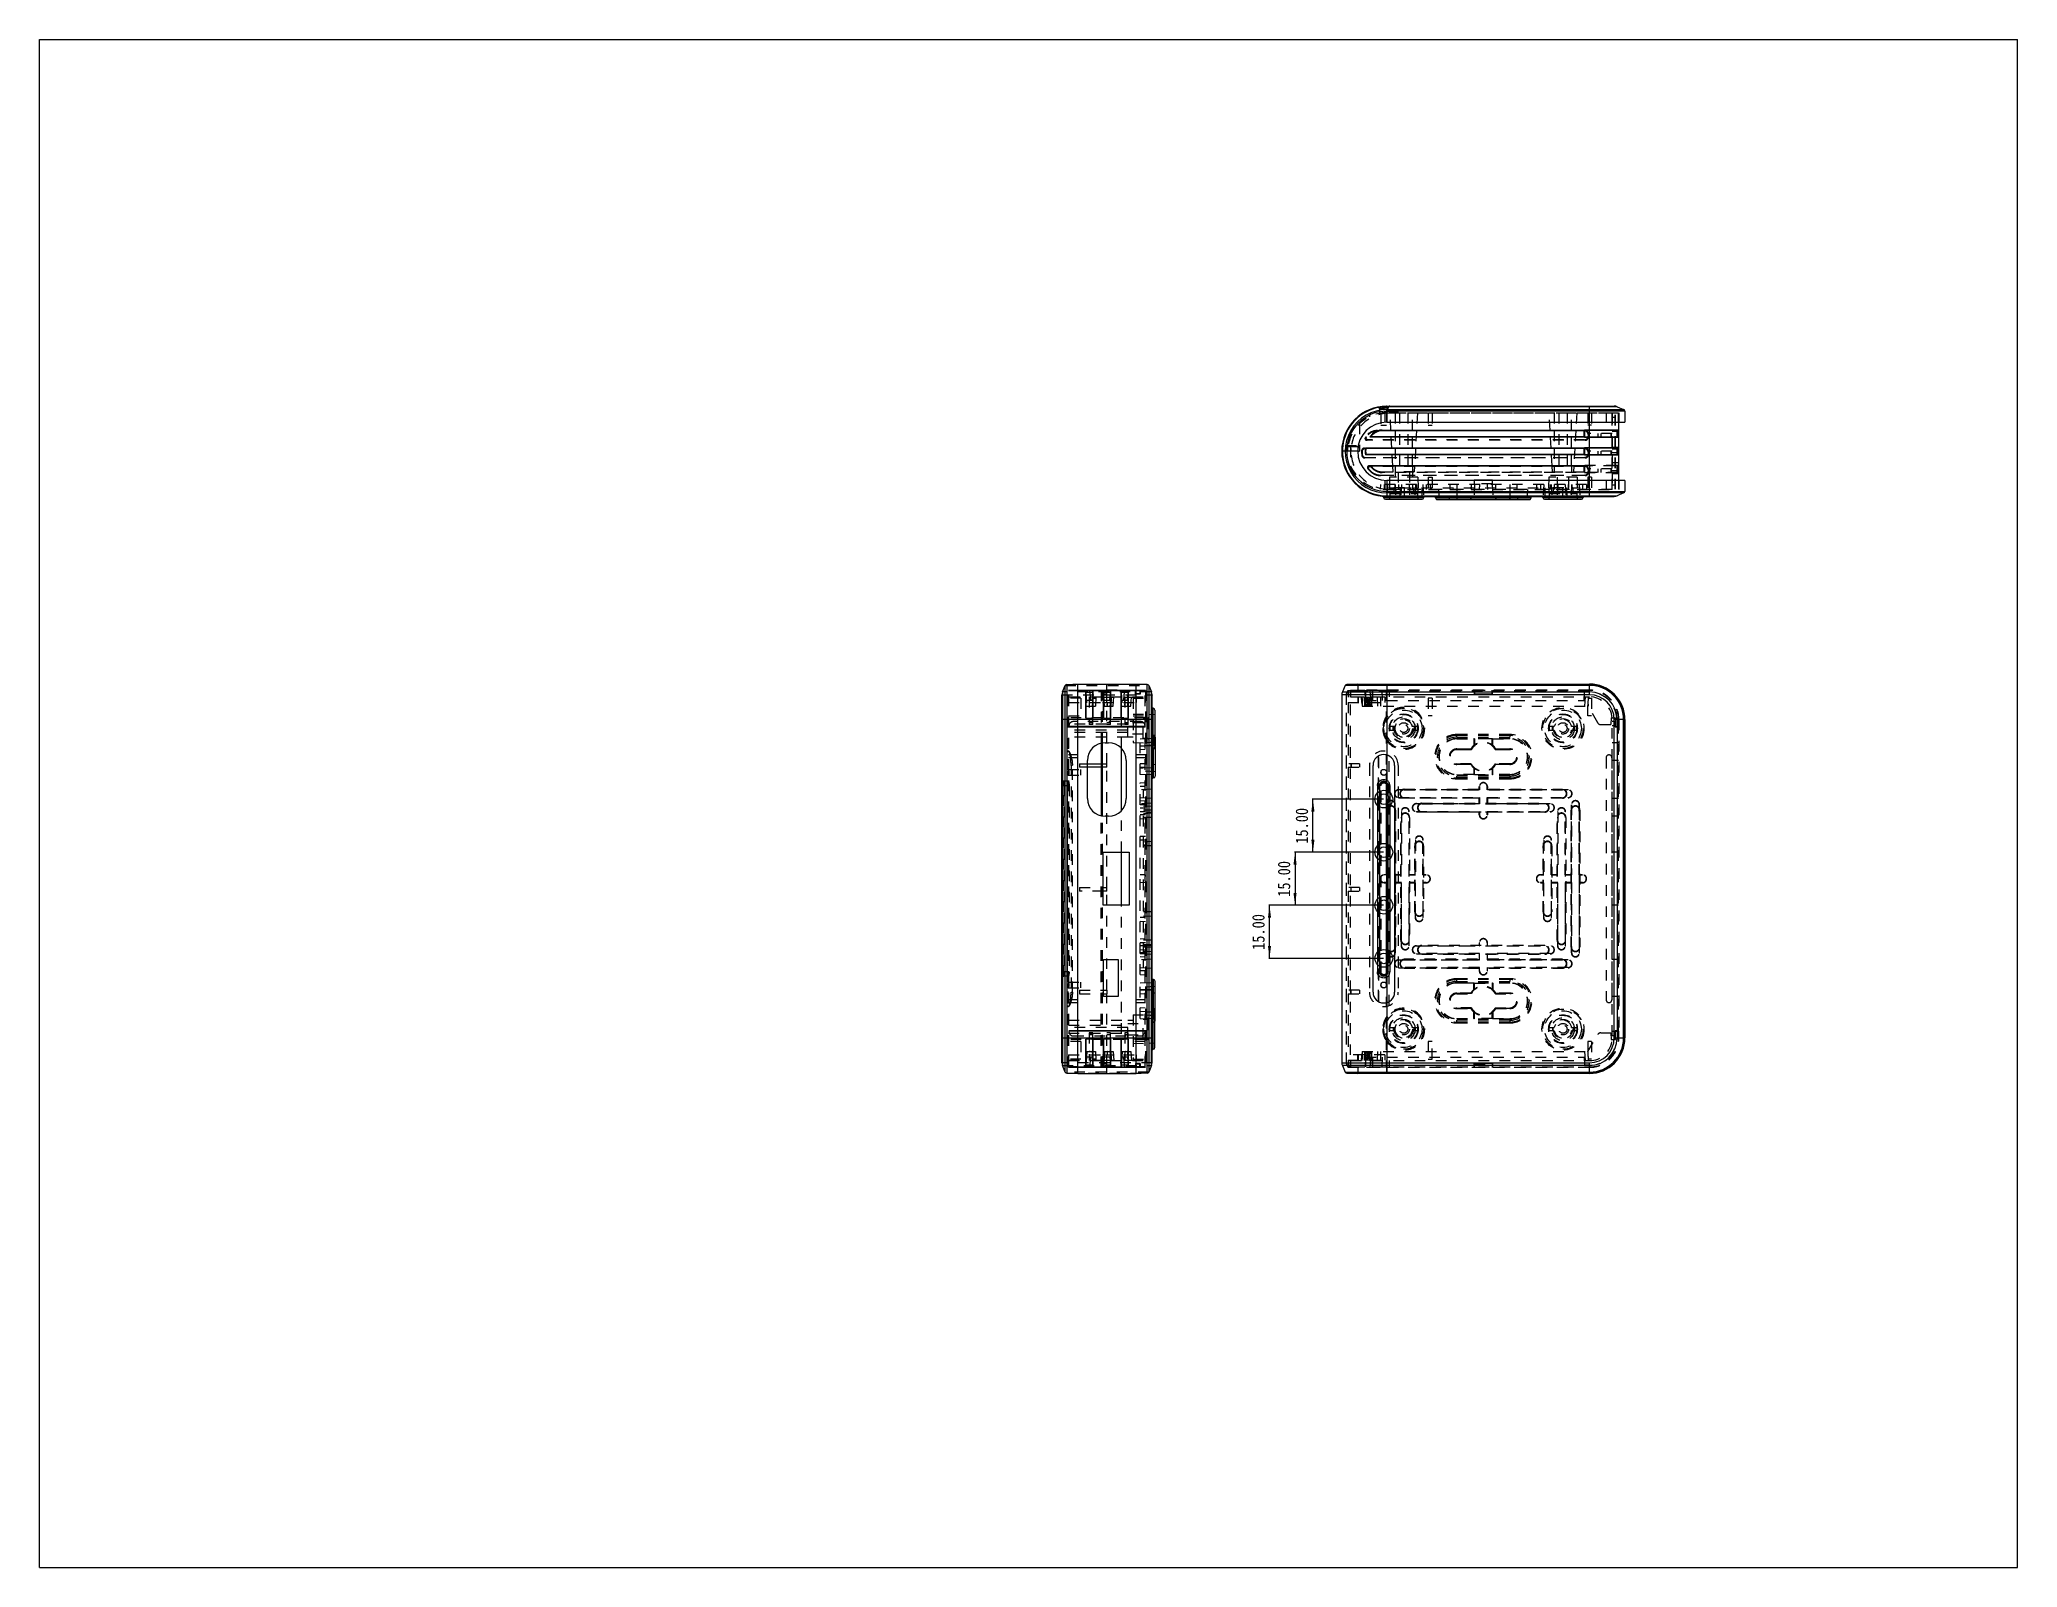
# Model space of a CAD drawing. Extents: x 0 to 1527, y 0 to 440.
# Drawn here: x 968 to 1527, y 8 to 440 of the extents above; entities that cross this region are included whole.
import ezdxf

# ---------------------------------------------------------------- set-up
doc = ezdxf.new("R2010")
doc.units = 0
doc.linetypes.add('EB_DASH', pattern=[6, 3, -3])
doc.layers.get('0').update_dxf_attribs({"linetype": 'CONTINUOUS'})
doc.layers.add('CAXA4', color=3, linetype='CONTINUOUS')
doc.layers.add('DEFAULT_2', color=8, linetype='EB_DASH')
doc.styles.get("Standard").update_dxf_attribs({"font": 'txt', "width": 0.85, "bigfont": 'gbcbig.shx'})
doc.dimstyles.get("Standard").update_dxf_attribs({"dimtxt": 3.5, "dimasz": 3.5, "dimexe": 0.18, "dimexo": 0.0625, "dimgap": 0.09, "dimtad": 1, "dimzin": 0, "dimtxsty": 'STANDARD', "dimcen": 0, "dimdle": 7, "dimazin": 3, "dimtfac": 1, "dimtofl": 0, "dimtmove": 0, "dimatfit": 3, "dimtolj": 1, "dimtzin": 0})

msp = doc.modelspace()

# ---------------------------------------------------------------- blocks, each defined once
blk = doc.blocks.new('*D1')
at = {"layer": 'CAXA4', "linetype": 'CONTINUOUS'}
for points in [[(1327.94, 225.04), (1328.37, 221.54), (1327.5, 221.54)], [(1327.94, 210.04), (1328.37, 213.54), (1327.5, 213.54)]]:
    blk.add_hatch(color=0, dxfattribs=at).paths.add_polyline_path(points, flags=0)
at = {"layer": 'CAXA4', "color": 0, "linetype": 'CONTINUOUS'}
for p, q in [((1347.91, 225.04), (1327.76, 225.04)), ((1327.94, 210.04), (1327.94, 225.04)), ((1347.91, 210.04), (1327.76, 210.04))]:
    blk.add_line(p, q, dxfattribs=at)
at = {"layer": 'CAXA4', "color": 0, "linetype": 'CONTINUOUS', "insert": (1323.05, 212.44), "char_height": 3.5, "attachment_point": 1, "rotation": 90}
blk.add_mtext('\\fSimSun|b0|i0|p0;15.00', dxfattribs=at)
blk = doc.blocks.new('*D2')
at = {"layer": 'CAXA4', "linetype": 'CONTINUOUS'}
for points in [[(1322.89, 210.04), (1322.45, 206.54), (1323.33, 206.54)], [(1322.89, 195.04), (1322.45, 198.54), (1323.33, 198.54)]]:
    blk.add_hatch(color=0, dxfattribs=at).paths.add_polyline_path(points, flags=0)
at = {"layer": 'CAXA4', "color": 0, "linetype": 'CONTINUOUS'}
for p, q in [((1347.91, 210.04), (1322.71, 210.04)), ((1322.89, 210.04), (1322.89, 195.04)), ((1347.91, 195.04), (1322.71, 195.04))]:
    blk.add_line(p, q, dxfattribs=at)
at = {"layer": 'CAXA4', "color": 0, "linetype": 'CONTINUOUS', "insert": (1318.01, 197.44), "char_height": 3.5, "attachment_point": 1, "rotation": 90}
blk.add_mtext('\\fSimSun|b0|i0|p0;15.00', dxfattribs=at)
blk = doc.blocks.new('*D3')
at = {"layer": 'CAXA4', "linetype": 'CONTINUOUS'}
for points in [[(1315.67, 195.04), (1316.11, 191.54), (1315.23, 191.54)], [(1315.67, 180.04), (1316.11, 183.54), (1315.23, 183.54)]]:
    blk.add_hatch(color=0, dxfattribs=at).paths.add_polyline_path(points, flags=0)
at = {"layer": 'CAXA4', "color": 0, "linetype": 'CONTINUOUS'}
for p, q in [((1347.91, 195.04), (1315.49, 195.04)), ((1315.67, 180.04), (1315.67, 195.04)), ((1347.91, 180.04), (1315.49, 180.04))]:
    blk.add_line(p, q, dxfattribs=at)
at = {"layer": 'CAXA4', "color": 0, "linetype": 'CONTINUOUS', "insert": (1310.78, 182.44), "char_height": 3.5, "attachment_point": 1, "rotation": 90}
blk.add_mtext('\\fSimSun|b0|i0|p0;15.00', dxfattribs=at)

# ---------------------------------------------------------------- dimensions: what is measured, and where the dimension line sits
at = {"layer": 'CAXA4'}
for base, p1, p2, picture, middle in [((1327.936, 217.54), (1347.969, 210.04), (1347.969, 225.04), '*D1', (1325.449, 217.54)), ((1322.891, 202.54), (1347.969, 210.04), (1347.97, 195.04), '*D2', (1320.404, 202.54)), ((1315.669, 187.54), (1347.97, 180.04), (1347.97, 195.04), '*D3', (1313.181, 187.54))]:
    dim = msp.add_linear_dim(base=base, p1=p1, p2=p2, angle=90, text='15.00', dimstyle='STANDARD', dxfattribs=at)
    dim.commit()
    dim.dimension.update_dxf_attribs({"geometry": picture, "text_midpoint": middle})

# ---------------------------------------------------------------- linework, layer by layer
at = {"color": 7, "linetype": 'CONTINUOUS'}
for p, q in [((968.183, 7.907), (968.183, 439.707)), ((968.183, 439.707), (1526.983, 439.707)), ((1526.983, 7.907), (1526.983, 439.707)), ((1348.838, 336.101), (1413.072, 336.101)), ((1413.871, 335.935), (1348.841, 335.934)), ((1348.841, 335.934), (1348.841, 335.129)), ((1406.085, 335.129), (1406.086, 336.101)), ((1413.87, 335.934), (1415.72, 335.129)), ((1348.838, 334.681), (1348.838, 331.601)), ((1416.019, 334.681), (1348.838, 334.681)), ((1348.838, 331.601), (1416.088, 331.601)), ((1348.841, 335.129), (1415.72, 335.129)), ((1406.088, 319.351), (1406.088, 334.681)), ((1414.288, 331.601), (1414.288, 315.101)), ((1416.02, 334.681), (1416.088, 331.601)), ((1342.763, 324.351), (1414.28, 324.351)), ((1404.62, 324.243), (1342.843, 324.243)), ((1342.888, 324.183), (1404.568, 324.183)), ((1414.28, 327.351), (1344.001, 327.351)), ((1344.317, 327.519), (1404.568, 327.519)), ((1344.809, 328.263), (1344.751, 328.002)), ((1347.572, 329.243), (1347.548, 329.351)), ((1347.548, 329.351), (1414.28, 329.351)), ((1347.586, 329.183), (1347.572, 329.243)), ((1404.62, 329.243), (1347.572, 329.243)), ((1347.586, 329.183), (1404.568, 329.183)), ((1349.976, 329.183), (1349.973, 329.243)), ((1350.238, 324.183), (1350.235, 324.243)), ((1351.139, 329.183), (1351.139, 329.243)), ((1351.139, 324.183), (1351.139, 324.243)), ((1356.038, 329.243), (1356.038, 329.183)), ((1356.038, 324.243), (1356.038, 324.183)), ((1356.942, 324.243), (1356.938, 324.183)), ((1357.204, 329.243), (1357.2, 329.183)), ((1394.976, 329.183), (1394.973, 329.243)), ((1395.238, 324.183), (1395.235, 324.243)), ((1396.139, 329.183), (1396.139, 329.243)), ((1396.139, 324.183), (1396.139, 324.243)), ((1401.038, 329.243), (1401.038, 329.183)), ((1401.038, 324.243), (1401.038, 324.183)), ((1401.942, 324.243), (1401.938, 324.183)), ((1402.204, 329.243), (1402.2, 329.183)), ((1404.568, 329.183), (1404.688, 329.321)), ((1404.568, 327.519), (1404.568, 329.183)), ((1404.568, 327.519), (1404.688, 327.381)), ((1404.568, 324.183), (1404.688, 324.321)), ((1404.568, 322.519), (1404.568, 324.183)), ((1413.78, 329.321), (1404.688, 329.321)), ((1404.688, 329.321), (1404.688, 327.381)), ((1404.688, 327.381), (1413.78, 327.381)), ((1413.78, 324.321), (1404.688, 324.321)), ((1404.688, 324.321), (1404.688, 322.381)), ((1413.78, 329.321), (1413.78, 327.381)), ((1413.78, 324.321), (1413.78, 322.381)), ((1414.281, 327.351), (1414.281, 329.351)), ((1414.281, 322.351), (1414.281, 324.351)), ((1340.588, 323.351), (1336.088, 323.351)), ((1414.28, 322.351), (1342.763, 322.351)), ((1342.888, 322.519), (1404.568, 322.519)), ((1404.62, 319.243), (1344.202, 319.243)), ((1404.568, 319.183), (1344.317, 319.183)), ((1350.5, 319.183), (1350.497, 319.243)), ((1351.139, 319.183), (1351.139, 319.243)), ((1356.038, 319.243), (1356.038, 319.183)), ((1356.68, 319.243), (1356.676, 319.183)), ((1395.5, 319.183), (1395.497, 319.243)), ((1396.139, 319.183), (1396.139, 319.243)), ((1401.038, 319.243), (1401.038, 319.183)), ((1401.68, 319.243), (1401.676, 319.183)), ((1404.568, 322.519), (1404.688, 322.381)), ((1404.568, 319.183), (1404.62, 319.243)), ((1404.688, 322.381), (1413.78, 322.381)), ((1414.281, 317.351), (1414.281, 319.351)), ((1348.838, 315.101), (1348.838, 312.02)), ((1416.088, 315.101), (1348.838, 315.101)), ((1373.538, 315.301), (1378.638, 315.301)), ((1373.538, 315.101), (1373.538, 315.301)), ((1378.638, 315.301), (1378.638, 315.101)), ((1406.088, 312.02), (1406.088, 317.351)), ((1416.088, 315.101), (1416.02, 312.02)), ((1347.898, 310.418), (1347.905, 310.275)), ((1347.898, 310.418), (1348.028, 310.407)), ((1347.905, 310.275), (1359.271, 310.275)), ((1348.405, 309.801), (1358.772, 309.801)), ((1348.838, 312.02), (1416.019, 312.02)), ((1348.838, 310.601), (1413.072, 310.601)), ((1348.841, 311.573), (1348.841, 310.767)), ((1415.72, 311.573), (1348.841, 311.573)), ((1348.841, 310.767), (1413.871, 310.767)), ((1359.276, 310.364), (1349.038, 310.364)), ((1359.271, 310.275), (1359.276, 310.364)), ((1362.588, 310.201), (1362.588, 310.351)), ((1389.588, 310.351), (1362.588, 310.351)), ((1362.588, 310.201), (1389.588, 310.201)), ((1363.088, 309.701), (1389.088, 309.701)), ((1368.588, 310.601), (1368.588, 309.701)), ((1383.588, 309.701), (1383.588, 310.601)), ((1389.588, 310.201), (1389.588, 310.351)), ((1404.276, 310.364), (1392.901, 310.364)), ((1392.905, 310.275), (1392.901, 310.364)), ((1392.905, 310.275), (1404.271, 310.275)), ((1393.405, 309.801), (1403.772, 309.801)), ((1404.276, 310.364), (1404.271, 310.275)), ((1406.086, 310.601), (1406.085, 311.573)), ((1415.72, 311.573), (1413.87, 310.767)), ((1257.174, 255.322), (1257.979, 257.172)), ((1257.979, 147.909), (1257.979, 257.172)), ((1258.427, 257.472), (1261.507, 257.54)), ((1258.427, 257.471), (1258.427, 147.61)), ((1261.507, 147.54), (1261.507, 257.54)), ((1261.507, 257.54), (1278.007, 257.54)), ((1269.757, 255.74), (1269.757, 257.54)), ((1278.007, 147.54), (1278.007, 257.54)), ((1278.007, 257.54), (1281.088, 257.472)), ((1281.088, 147.61), (1281.088, 257.471)), ((1281.535, 257.172), (1281.535, 147.909)), ((1281.535, 257.172), (1282.341, 255.322)), ((1337.06, 257.172), (1336.255, 255.322)), ((1406.085, 257.172), (1337.06, 257.172)), ((1340.588, 257.54), (1337.508, 257.472)), ((1337.508, 257.472), (1406.088, 257.472)), ((1340.588, 257.54), (1406.081, 257.54)), ((1348.838, 257.54), (1348.838, 257.472)), ((1348.841, 257.172), (1348.841, 255.322)), ((1406.086, 254.524), (1406.085, 257.172)), ((1406.088, 257.472), (1406.088, 257.54)), ((1257.007, 150.557), (1257.007, 254.525)), ((1257.173, 255.323), (1257.173, 149.758)), ((1261.504, 255.779), (1261.539, 255.779)), ((1261.507, 255.84), (1278.007, 255.84)), ((1261.507, 255.74), (1278.007, 255.74)), ((1261.539, 255.779), (1263.733, 255.778)), ((1263.733, 255.778), (1264.833, 255.778)), ((1263.757, 247.901), (1263.757, 255.74)), ((1263.757, 255.74), (1263.787, 255.24)), ((1263.787, 255.24), (1263.787, 247.89)), ((1263.787, 255.24), (1265.727, 255.24)), ((1264.833, 255.778), (1265.744, 255.778)), ((1264.891, 255.24), (1264.845, 255.74)), ((1265.727, 255.24), (1265.757, 255.74)), ((1265.727, 247.89), (1265.727, 255.24)), ((1265.744, 255.778), (1268.157, 255.778)), ((1265.757, 255.74), (1265.757, 247.901)), ((1268.157, 255.776), (1268.157, 255.74)), ((1268.757, 255.776), (1268.691, 255.776)), ((1269.757, 255.777), (1268.757, 255.776)), ((1268.757, 247.901), (1268.757, 255.74)), ((1268.757, 255.74), (1268.787, 255.24)), ((1268.787, 255.24), (1268.787, 247.89)), ((1268.787, 255.24), (1270.727, 255.24)), ((1270.727, 255.24), (1270.757, 255.74)), ((1270.727, 247.89), (1270.727, 255.24)), ((1270.757, 255.74), (1270.757, 247.89)), ((1273.757, 247.901), (1273.757, 255.74)), ((1273.757, 255.74), (1273.787, 255.24)), ((1273.846, 255.778), (1273.758, 255.779)), ((1273.787, 255.24), (1273.787, 247.89)), ((1273.787, 255.24), (1275.727, 255.24)), ((1273.846, 255.74), (1273.846, 255.778)), ((1273.846, 255.778), (1274.693, 255.778)), ((1274.67, 255.74), (1274.624, 255.24)), ((1274.693, 255.778), (1275.738, 255.778)), ((1275.727, 255.24), (1275.757, 255.74)), ((1275.727, 247.89), (1275.727, 255.24)), ((1275.738, 255.778), (1275.758, 255.778)), ((1275.757, 255.74), (1275.757, 247.901)), ((1275.758, 255.778), (1277.84, 255.779)), ((1277.84, 255.779), (1278.047, 255.779)), ((1282.341, 149.758), (1282.341, 255.323)), ((1282.507, 254.525), (1282.507, 254.412)), ((1282.507, 150.556), (1282.507, 254.524)), ((1336.088, 254.524), (1336.088, 150.557)), ((1406.09, 254.524), (1336.088, 254.524)), ((1336.255, 255.322), (1406.085, 255.322)), ((1348.838, 254.524), (1348.838, 230.353)), ((1257.979, 247.537), (1257.007, 247.538)), ((1281.088, 247.54), (1258.427, 247.54)), ((1263.757, 247.89), (1263.757, 247.901)), ((1263.757, 247.89), (1265.757, 247.89)), ((1265.757, 247.901), (1265.757, 247.89)), ((1268.757, 247.89), (1268.757, 247.901)), ((1268.757, 247.89), (1270.757, 247.89)), ((1273.757, 247.89), (1273.757, 247.901)), ((1273.757, 247.89), (1275.757, 247.89)), ((1275.757, 247.901), (1275.757, 247.89)), ((1282.507, 247.538), (1281.535, 247.537)), ((1282.744, 250.728), (1282.744, 239.353)), ((1282.833, 250.723), (1282.744, 250.728)), ((1282.833, 239.357), (1282.833, 250.723)), ((1283.307, 250.224), (1283.307, 239.857)), ((1413.072, 157.539), (1413.072, 247.542)), ((1415.72, 247.537), (1413.072, 247.538)), ((1413.87, 247.537), (1413.87, 157.544)), ((1415.72, 157.544), (1415.72, 247.537)), ((1416.02, 247.54), (1416.02, 157.54)), ((1416.088, 247.54), (1416.02, 247.54)), ((1416.088, 157.546), (1416.088, 247.534)), ((1278.007, 245.59), (1261.507, 245.59)), ((1261.507, 245.49), (1278.007, 245.49)), ((1268.157, 240.872), (1268.157, 235.04)), ((1268.457, 235.04), (1268.457, 240.916)), ((1269.207, 240.99), (1270.207, 240.99)), ((1283.407, 242.54), (1283.407, 231.54)), ((1264.207, 225.19), (1264.207, 235.99)), ((1264.207, 235.04), (1269.757, 235.04)), ((1269.757, 234.04), (1269.757, 235.04)), ((1273.846, 221.781), (1273.846, 239.4)), ((1275.207, 235.99), (1275.207, 225.19)), ((1282.833, 239.357), (1282.744, 239.353)), ((1282.757, 239.357), (1282.757, 231.04)), ((1282.907, 231.04), (1282.907, 239.357)), ((1269.757, 234.04), (1264.207, 234.04)), ((1268.157, 234.04), (1268.157, 220.309)), ((1268.457, 220.264), (1268.457, 234.04)), ((1282.907, 231.04), (1282.757, 231.04)), ((1344.92, 170.49), (1344.918, 234.59)), ((1348.838, 230.353), (1348.583, 229.923)), ((1348.638, 229.876), (1348.638, 203.694)), ((1351.018, 234.59), (1351.02, 170.49)), ((1346.166, 228.89), (1346.166, 176.19)), ((1346.772, 228.89), (1346.167, 228.89)), ((1346.772, 228.89), (1346.77, 176.19)), ((1349.17, 176.19), (1349.172, 228.89)), ((1349.672, 228.89), (1349.172, 228.89)), ((1349.671, 228.896), (1349.671, 176.196)), ((1270.207, 220.19), (1269.207, 220.19)), ((1348.91, 203.694), (1348.91, 223.465)), ((1348.988, 223.465), (1348.91, 223.465)), ((1348.91, 221.89), (1348.936, 221.89)), ((1348.936, 203.668), (1348.936, 221.89)), ((1348.988, 223.465), (1348.988, 203.615)), ((1268.707, 195.04), (1268.707, 210.04)), ((1268.707, 210.04), (1276.007, 210.04)), ((1273.846, 195.04), (1273.846, 210.04)), ((1276.007, 210.04), (1276.007, 195.04)), ((1348.063, 203.693), (1348.063, 203.615)), ((1348.988, 203.615), (1348.063, 203.615)), ((1348.063, 201.465), (1348.063, 201.387)), ((1348.988, 201.465), (1348.063, 201.465)), ((1348.638, 203.694), (1348.91, 203.694)), ((1348.638, 201.387), (1348.638, 175.206)), ((1348.638, 201.387), (1348.91, 201.387)), ((1348.91, 203.694), (1348.988, 203.615)), ((1348.988, 201.465), (1348.91, 201.387)), ((1348.91, 201.387), (1348.91, 181.615)), ((1348.936, 201.413), (1348.936, 183.19)), ((1348.988, 181.615), (1348.988, 201.465)), ((1268.707, 200.04), (1269.757, 200.04)), ((1269.757, 199.04), (1268.707, 199.04)), ((1269.757, 199.04), (1269.757, 200.04)), ((1276.007, 195.04), (1268.707, 195.04)), ((1268.807, 179.74), (1272.907, 179.74)), ((1268.807, 169.29), (1268.807, 179.74)), ((1272.907, 179.74), (1272.907, 169.29)), ((1348.936, 183.19), (1348.91, 183.19)), ((1348.91, 181.615), (1348.988, 181.615)), ((1282.907, 174.04), (1282.757, 174.04)), ((1282.757, 174.04), (1282.757, 165.723)), ((1282.907, 165.723), (1282.907, 174.04)), ((1283.407, 162.54), (1283.407, 173.54)), ((1346.165, 176.19), (1346.77, 176.19)), ((1348.583, 175.159), (1348.838, 174.729)), ((1348.838, 174.729), (1348.838, 150.557)), ((1349.17, 176.19), (1349.67, 176.19)), ((1268.807, 171.04), (1269.757, 171.04)), ((1268.807, 170.04), (1269.757, 170.04)), ((1272.907, 169.29), (1268.807, 169.29)), ((1269.757, 171.04), (1269.757, 170.04)), ((1282.833, 165.723), (1282.744, 165.728)), ((1282.744, 165.728), (1282.744, 154.353)), ((1282.833, 154.357), (1282.833, 165.723)), ((1283.307, 154.857), (1283.307, 165.224)), ((1257.007, 157.543), (1257.979, 157.544)), ((1258.427, 157.54), (1281.088, 157.54)), ((1278.007, 159.59), (1261.507, 159.59)), ((1278.007, 159.49), (1261.507, 159.49)), ((1265.757, 157.19), (1263.757, 157.19)), ((1263.757, 157.179), (1263.757, 157.19)), ((1263.757, 149.34), (1263.757, 157.179)), ((1263.787, 157.19), (1263.787, 149.84)), ((1265.727, 149.84), (1265.727, 157.19)), ((1265.757, 157.19), (1265.757, 157.179)), ((1265.757, 157.179), (1265.757, 149.34)), ((1270.757, 157.19), (1268.757, 157.19)), ((1268.757, 157.179), (1268.757, 157.19)), ((1268.757, 149.34), (1268.757, 157.179)), ((1268.787, 157.19), (1268.787, 149.84)), ((1270.727, 149.84), (1270.727, 157.19)), ((1270.757, 157.19), (1270.757, 157.179)), ((1270.757, 157.179), (1270.757, 149.34)), ((1275.757, 157.19), (1273.757, 157.19)), ((1273.757, 149.34), (1273.757, 157.19)), ((1273.787, 157.19), (1273.787, 149.84)), ((1275.727, 149.84), (1275.727, 157.19)), ((1275.757, 157.19), (1275.757, 157.179)), ((1275.757, 157.179), (1275.757, 149.34)), ((1281.535, 157.544), (1282.507, 157.543)), ((1413.072, 157.543), (1415.72, 157.544)), ((1416.02, 157.54), (1416.088, 157.54)), ((1282.833, 154.357), (1282.744, 154.353)), ((1257.979, 147.909), (1257.174, 149.758)), ((1261.507, 147.54), (1258.427, 147.609)), ((1261.539, 149.301), (1261.504, 149.301)), ((1261.507, 149.34), (1278.007, 149.34)), ((1278.007, 149.241), (1261.507, 149.241)), ((1261.507, 147.54), (1278.007, 147.54)), ((1263.733, 149.302), (1261.539, 149.301)), ((1264.833, 149.302), (1263.733, 149.302)), ((1263.787, 149.84), (1263.757, 149.34)), ((1265.727, 149.84), (1263.787, 149.84)), ((1265.744, 149.303), (1264.833, 149.302)), ((1264.845, 149.34), (1264.891, 149.84)), ((1265.757, 149.34), (1265.727, 149.84)), ((1268.157, 149.303), (1265.744, 149.303)), ((1268.157, 149.34), (1268.157, 149.304)), ((1268.691, 149.304), (1268.757, 149.304)), ((1268.787, 149.84), (1268.757, 149.34)), ((1268.757, 149.304), (1269.757, 149.303)), ((1270.727, 149.84), (1268.787, 149.84)), ((1269.757, 147.54), (1269.757, 149.34)), ((1270.757, 149.34), (1270.727, 149.84)), ((1273.787, 149.84), (1273.757, 149.34)), ((1273.758, 149.302), (1273.846, 149.303)), ((1275.727, 149.84), (1273.787, 149.84)), ((1273.846, 149.303), (1273.846, 149.34)), ((1274.693, 149.303), (1273.846, 149.303)), ((1274.624, 149.84), (1274.67, 149.34)), ((1275.738, 149.302), (1274.693, 149.303)), ((1275.757, 149.34), (1275.727, 149.84)), ((1275.758, 149.302), (1275.738, 149.302)), ((1277.84, 149.302), (1275.758, 149.302)), ((1278.047, 149.301), (1277.84, 149.302)), ((1281.088, 147.609), (1278.007, 147.54)), ((1282.341, 149.758), (1281.535, 147.909)), ((1336.088, 150.557), (1406.09, 150.557)), ((1336.255, 149.758), (1337.06, 147.909)), ((1406.085, 149.758), (1336.255, 149.758)), ((1337.06, 147.909), (1406.085, 147.909)), ((1340.588, 147.609), (1337.508, 147.609)), ((1337.508, 147.609), (1340.588, 147.54)), ((1406.088, 147.609), (1340.588, 147.609)), ((1406.088, 147.54), (1340.588, 147.54)), ((1348.838, 147.609), (1348.838, 147.54)), ((1348.841, 149.758), (1348.841, 147.909)), ((1406.085, 147.909), (1406.086, 150.557)), ((1406.088, 147.54), (1406.088, 147.609)), ((968.183, 7.907), (1526.983, 7.907))]:
    msp.add_line(p, q, dxfattribs=at)
for centre, radius in [((1347.97, 232.59), 0.85), ((1347.969, 225.04), 1.5), ((1347.969, 210.04), 1.5), ((1347.97, 195.04), 1.5), ((1347.97, 180.04), 1.5), ((1347.97, 172.49), 0.85)]:
    msp.add_circle(centre, radius, dxfattribs=at)
at = {"color": 1, "linetype": 'CONTINUOUS'}
for centre in [(1347.969, 225.04), (1347.969, 210.04), (1347.97, 195.04), (1347.97, 180.04)]:
    msp.add_circle(centre, 2.5, dxfattribs=at)
at = {"color": 7, "linetype": 'CONTINUOUS'}
for centre, radius, start, end in [((1348.838, 323.351), 12.75, 90, 269.99999), ((1348.838, 323.351), 12.583, 89.98691, 270.01309), ((1413.072, 334.101), 2, 66.48505, 90.01126), ((1348.838, 323.351), 11.778, 89.98761, 270.01239), ((1348.838, 323.351), 11.331, 90.00065, 269.99935), ((1348.838, 323.351), 8.25, 90, 269.99991), ((1415.52, 334.67), 0.5, 1.27303, 66.46047), ((1349.438, 323.351), 6.75, 171.4805, 188.5195), ((1349.438, 323.351), 6.603, 172.76158, 187.23842), ((1349.438, 323.351), 6.75, 133.29924, 143.65864), ((1349.438, 323.351), 6.603, 135.22638, 140.86103), ((1347.586, 325.189), 3.994, 90.003, 135.23275), ((1347.548, 325.357), 3.994, 90.00556, 133.30476), ((1348.405, 310.301), 0.5, 183, 270), ((1349.039, 322.333), 11.97, 265.15562, 269.99411), ((1358.772, 310.301), 0.5, 270, 357), ((1359.525, 310.351), 0.25, 90, 177), ((1362.338, 310.351), 0.25, 0, 89.99904), ((1363.088, 310.201), 0.5, 180, 270.00052), ((1389.088, 310.201), 0.5, 269.99948, 0), ((1389.838, 310.351), 0.25, 90.00096, 180), ((1392.651, 310.351), 0.25, 3, 60.99961), ((1393.405, 310.301), 0.5, 183, 270), ((1403.772, 310.301), 0.5, 270, 357), ((1404.525, 310.351), 0.25, 119.00039, 177), ((1413.072, 312.601), 2, 269.98873, 293.51495), ((1415.52, 312.031), 0.5, 293.53953, 358.72697), ((1258.438, 256.972), 0.5, 91.27303, 156.46047), ((1281.077, 256.972), 0.5, 23.53953, 88.72697), ((1337.519, 256.972), 0.5, 91.24619, 156.44474), ((1406.088, 247.54), 9.999, 359.96621, 90.04324), ((1406.084, 247.536), 9.637, 0.0089, 89.99154), ((1406.084, 247.536), 9.937, 0.02778, 89.97225), ((1259.007, 254.524), 2, 156.48502, 180.0111), ((1280.507, 254.524), 2, 359.98889, 23.51498), ((1338.088, 254.523), 2, 156.45535, 179.996), ((1406.083, 247.535), 7.788, 0.01134, 89.98909), ((1406.083, 247.535), 6.989, 0.05298, 89.94769), ((1282.757, 250.978), 0.25, 180, 266.99888), ((1282.807, 250.224), 0.5, 0, 87.00057), ((1269.207, 235.99), 5, 90, 180), ((1270.207, 235.99), 5, 0, 90), ((1282.907, 242.54), 0.5, 0, 35.3576), ((1282.757, 239.103), 0.25, 93, 179.99888), ((1282.807, 239.857), 0.5, 273, 0.00057), ((1347.968, 234.59), 3.05, 0, 180), ((1282.757, 230.79), 0.25, 90, 157.49963), ((1282.907, 231.54), 0.5, 270, 359.99948), ((1347.972, 228.89), 1.2, 0, 180.00171), ((1269.207, 225.19), 5, 180, 270), ((1270.207, 225.19), 5, 270, 360), ((1350.063, 223.465), 1.154, 140.87116, 180), ((1350.063, 223.465), 1.075, 147.26795, 180), ((1348.069, 202.539), 1.152, 90.13209, 269.86672), ((1348.063, 202.54), 1.075, 90, 270), ((1348.64, -4.296), 207.99, 90.0004, 90.1588), ((1348.64, 409.366), 207.98, 269.8412, 269.9996), ((1350.063, 181.615), 1.154, 180, 219.07592), ((1350.063, 181.615), 1.075, 180, 212.54644), ((1282.757, 174.29), 0.25, 202.50037, 270), ((1282.907, 173.54), 0.5, 0, 89.99948), ((1347.97, 176.19), 1.2, 180, 359.99828), ((1347.97, 170.49), 3.05, 180, 0), ((1282.757, 165.978), 0.25, 180, 266.99888), ((1282.807, 165.224), 0.5, 0, 87.00057), ((1282.907, 162.54), 0.5, 324.00016, 359.99948), ((1406.088, 157.54), 9.999, 269.95677, 0.03379), ((1406.083, 157.545), 7.788, 270.01091, 359.98866), ((1406.084, 157.545), 9.637, 270.00846, 359.9911), ((1406.084, 157.545), 9.937, 270.02775, 359.97222), ((1406.083, 157.545), 6.989, 270.05231, 359.94703), ((1282.757, 154.103), 0.25, 93, 179.99888), ((1282.807, 154.857), 0.5, 273, 0.00057), ((1259.007, 150.556), 2, 179.98889, 203.51498), ((1258.438, 148.109), 0.5, 203.53953, 268.72697), ((1281.077, 148.109), 0.5, 271.27303, 336.46047), ((1280.507, 150.556), 2, 336.48502, 0.01111), ((1338.088, 150.557), 2, 180.004, 203.55835), ((1337.519, 148.109), 0.5, 203.55526, 268.75523)]:
    msp.add_arc(centre, radius, start, end, dxfattribs=at)
for centre, major_axis, start_param, end_param in [((1349.438, 345.003), (0, 24.789), 2.5555258, 2.5678947), ((1349.438, 285.607), (0, 43.212), 0.2459005, 0.261394), ((1349.438, 301.699), (0, 24.789), 0.5736979, 0.5860669), ((1349.438, 361.095), (0, 43.212), 2.8900516, 2.8956922)]:
    msp.add_ellipse(centre, major_axis=major_axis, ratio=0.4868906, start_param=start_param, end_param=end_param, dxfattribs=at)
for points, knots in [([(1348.838, 336.101), (1348.839, 336.1), (1348.838, 336.096), (1348.84, 336.089), (1348.839, 336.075), (1348.84, 336.057), (1348.84, 336.033), (1348.841, 335.992), (1348.841, 335.958), (1348.841, 335.934)], [0, 0, 0, 0, 0.00264929, 0.01056339, 0.02371641, 0.04207891, 0.06560448, 0.09424031, 0.16646998, 0.16646998, 0.16646998, 0.16646998]), ([(1348.841, 335.129), (1348.841, 335.069), (1348.838, 334.92), (1348.839, 334.771), (1348.838, 334.681)], [0, 0, 0, 0, 0.17975386, 0.44729276, 0.44729276, 0.44729276, 0.44729276]), ([(1406.088, 334.681), (1406.088, 334.728), (1406.087, 334.877), (1406.086, 335.026), (1406.084, 335.129)], [0, 0, 0, 0, 0.13973889, 0.44730705, 0.44730705, 0.44730705, 0.44730705]), ([(1414.031, 329.336), (1414.01, 329.335), (1413.974, 329.329), (1413.921, 329.327), (1413.859, 329.331), (1413.812, 329.323), (1413.78, 329.321)], [0, 0, 0, 0, 0.06293197, 0.11005781, 0.15726748, 0.25159646, 0.25159646, 0.25159646, 0.25159646]), ([(1413.78, 327.381), (1413.801, 327.379), (1413.838, 327.374), (1413.89, 327.372), (1413.953, 327.375), (1414, 327.368), (1414.031, 327.366)], [0, 0, 0, 0, 0.06293196, 0.11005778, 0.15726745, 0.25159647, 0.25159647, 0.25159647, 0.25159647]), ([(1414.031, 324.336), (1414.01, 324.335), (1413.974, 324.329), (1413.921, 324.327), (1413.859, 324.331), (1413.812, 324.323), (1413.78, 324.321)], [0, 0, 0, 0, 0.06293197, 0.11005781, 0.15726748, 0.25159646, 0.25159646, 0.25159646, 0.25159646]), ([(1414.281, 329.351), (1414.26, 329.35), (1414.224, 329.344), (1414.172, 329.342), (1414.109, 329.346), (1414.062, 329.338), (1414.031, 329.336)], [0, 0, 0, 0, 0.06258055, 0.10944323, 0.15638927, 0.2501915, 0.2501915, 0.2501915, 0.2501915]), ([(1414.031, 327.366), (1414.052, 327.364), (1414.088, 327.359), (1414.14, 327.357), (1414.203, 327.36), (1414.25, 327.353), (1414.281, 327.351)], [0, 0, 0, 0, 0.06258054, 0.1094432, 0.15638924, 0.25019152, 0.25019152, 0.25019152, 0.25019152]), ([(1414.281, 324.351), (1414.26, 324.35), (1414.224, 324.344), (1414.172, 324.342), (1414.109, 324.346), (1414.062, 324.338), (1414.031, 324.336)], [0, 0, 0, 0, 0.06258055, 0.10944323, 0.15638927, 0.2501915, 0.2501915, 0.2501915, 0.2501915]), ([(1413.78, 322.381), (1413.801, 322.379), (1413.838, 322.374), (1413.89, 322.372), (1413.953, 322.375), (1414, 322.368), (1414.031, 322.366)], [0, 0, 0, 0, 0.06293196, 0.11005778, 0.15726745, 0.25159647, 0.25159647, 0.25159647, 0.25159647]), ([(1414.031, 322.366), (1414.052, 322.364), (1414.088, 322.359), (1414.14, 322.357), (1414.203, 322.36), (1414.25, 322.353), (1414.281, 322.351)], [0, 0, 0, 0, 0.06258054, 0.1094432, 0.15638924, 0.25019152, 0.25019152, 0.25019152, 0.25019152]), ([(1347.802, 310.602), (1347.794, 310.609), (1347.754, 310.636), (1347.707, 310.651), (1347.671, 310.654)], [0, 0, 0, 0, 0.0338768, 0.14255726, 0.14255726, 0.14255726, 0.14255726]), ([(1347.898, 310.418), (1347.895, 310.477), (1347.844, 310.595), (1347.728, 310.649), (1347.671, 310.654)], [0, 0, 0, 0, 0.17598667, 0.34924601, 0.34924601, 0.34924601, 0.34924601]), ([(1348.838, 312.02), (1348.839, 311.931), (1348.838, 311.782), (1348.841, 311.633), (1348.841, 311.573)], [0, 0, 0, 0, 0.26753883, 0.44729273, 0.44729273, 0.44729273, 0.44729273]), ([(1348.841, 310.767), (1348.841, 310.743), (1348.841, 310.709), (1348.84, 310.668), (1348.84, 310.644), (1348.839, 310.626), (1348.84, 310.613), (1348.838, 310.606), (1348.839, 310.601), (1348.838, 310.601)], [0, 0, 0, 0, 0.07222969, 0.10086548, 0.12439099, 0.14275352, 0.15590675, 0.163821, 0.16646998, 0.16646998, 0.16646998, 0.16646998]), ([(1349.038, 310.364), (1349.035, 310.424), (1349.006, 310.513), (1348.918, 310.587), (1348.865, 310.601), (1348.838, 310.601)], [0, 0, 0, 0, 0.17935534, 0.25760596, 0.33697944, 0.33697944, 0.33697944, 0.33697944]), ([(1406.084, 311.573), (1406.084, 311.598), (1406.086, 311.747), (1406.087, 311.896), (1406.088, 312.02)], [0, 0, 0, 0, 0.07444936, 0.44730734, 0.44730734, 0.44730734, 0.44730734]), ([(1348.838, 257.472), (1348.839, 257.47), (1348.838, 257.462), (1348.839, 257.446), (1348.839, 257.419), (1348.84, 257.367), (1348.84, 257.284), (1348.841, 257.212), (1348.841, 257.172)], [0, 0, 0, 0, 0.00666713, 0.02324756, 0.04942495, 0.08471505, 0.1796998, 0.30021582, 0.30021582, 0.30021582, 0.30021582]), ([(1406.084, 257.172), (1406.084, 257.212), (1406.085, 257.284), (1406.085, 257.367), (1406.087, 257.419), (1406.087, 257.445), (1406.088, 257.462), (1406.088, 257.47), (1406.088, 257.472)], [0, 0, 0, 0, 0.12051999, 0.21550779, 0.25080113, 0.27698367, 0.29357169, 0.30024112, 0.30024112, 0.30024112, 0.30024112]), ([(1273.758, 255.779), (1273.258, 255.783), (1272.257, 255.796), (1271.257, 255.789), (1270.757, 255.792)], [0, 0, 0, 0, 1.5001171, 3.0002441, 3.0002441, 3.0002441, 3.0002441]), ([(1348.841, 255.322), (1348.841, 255.258), (1348.84, 254.992), (1348.838, 254.726), (1348.838, 254.524)], [0, 0, 0, 0, 0.19219225, 0.79876827, 0.79876827, 0.79876827, 0.79876827]), ([(1258.427, 247.54), (1258.38, 247.54), (1258.231, 247.539), (1258.082, 247.538), (1257.979, 247.536)], [0, 0, 0, 0, 0.1397387, 0.44730627, 0.44730627, 0.44730627, 0.44730627]), ([(1281.535, 247.536), (1281.51, 247.536), (1281.361, 247.538), (1281.212, 247.539), (1281.088, 247.54)], [0, 0, 0, 0, 0.07444937, 0.44730662, 0.44730662, 0.44730662, 0.44730662]), ([(1416.02, 247.54), (1416.018, 247.54), (1416.01, 247.54), (1415.993, 247.539), (1415.967, 247.539), (1415.915, 247.538), (1415.832, 247.537), (1415.76, 247.536), (1415.72, 247.536)], [0, 0, 0, 0, 0.00666712, 0.02325431, 0.0494365, 0.0847297, 0.17971746, 0.30023736, 0.30023736, 0.30023736, 0.30023736]), ([(1346.166, 228.89), (1346.166, 229.043), (1346.211, 229.35), (1346.399, 229.773), (1346.694, 230.128), (1347.193, 230.482), (1347.961, 230.669), (1348.575, 230.503), (1348.838, 230.353)], [0, 0, 0, 0, 0.4585112, 0.9159547, 1.3717287, 1.8270154, 2.7330549, 3.6433281, 3.6433281, 3.6433281, 3.6433281]), ([(1349.671, 228.896), (1349.671, 229.185), (1349.515, 229.774), (1349.087, 230.205), (1348.838, 230.353)], [0, 0, 0, 0, 0.8676537, 1.7354428, 1.7354428, 1.7354428, 1.7354428]), ([(1348.838, 174.729), (1348.575, 174.578), (1347.961, 174.412), (1347.192, 174.598), (1346.693, 174.952), (1346.398, 175.307), (1346.209, 175.73), (1346.166, 176.037), (1346.166, 176.19)], [0, 0, 0, 0, 0.910369, 1.8169595, 2.2725813, 2.7287224, 3.1864016, 3.6451414, 3.6451414, 3.6451414, 3.6451414]), ([(1348.838, 174.729), (1349.088, 174.877), (1349.519, 175.313), (1349.671, 175.905), (1349.671, 176.196)], [0, 0, 0, 0, 0.8727746, 1.7456897, 1.7456897, 1.7456897, 1.7456897]), ([(1257.979, 157.545), (1258.004, 157.544), (1258.153, 157.542), (1258.302, 157.541), (1258.427, 157.54)], [0, 0, 0, 0, 0.07444937, 0.44730662, 0.44730662, 0.44730662, 0.44730662]), ([(1281.088, 157.54), (1281.134, 157.541), (1281.284, 157.542), (1281.433, 157.543), (1281.535, 157.545)], [0, 0, 0, 0, 0.1397387, 0.44730627, 0.44730627, 0.44730627, 0.44730627]), ([(1415.72, 157.545), (1415.76, 157.544), (1415.832, 157.544), (1415.915, 157.543), (1415.967, 157.542), (1415.993, 157.542), (1416.01, 157.541), (1416.018, 157.541), (1416.02, 157.54)], [0, 0, 0, 0, 0.1205199, 0.21550758, 0.25080074, 0.27698292, 0.29357016, 0.30023724, 0.30023724, 0.30023724, 0.30023724]), ([(1270.757, 149.289), (1271.257, 149.291), (1272.257, 149.285), (1273.258, 149.297), (1273.758, 149.302)], [0, 0, 0, 0, 1.500113, 3.0002161, 3.0002161, 3.0002161, 3.0002161]), ([(1348.838, 150.557), (1348.838, 150.489), (1348.839, 150.222), (1348.841, 149.956), (1348.841, 149.758)], [0, 0, 0, 0, 0.20504508, 0.79876829, 0.79876829, 0.79876829, 0.79876829]), ([(1348.841, 147.909), (1348.841, 147.869), (1348.84, 147.797), (1348.84, 147.713), (1348.839, 147.661), (1348.839, 147.635), (1348.838, 147.619), (1348.839, 147.611), (1348.838, 147.609)], [0, 0, 0, 0, 0.12051598, 0.21550094, 0.25079099, 0.276968, 0.29354804, 0.3002178, 0.3002178, 0.3002178, 0.3002178]), ([(1406.088, 147.609), (1406.088, 147.611), (1406.088, 147.619), (1406.087, 147.635), (1406.087, 147.661), (1406.085, 147.713), (1406.085, 147.797), (1406.084, 147.869), (1406.084, 147.909)], [0, 0, 0, 0, 0.00666938, 0.02325731, 0.04943985, 0.08473324, 0.17972113, 0.30024113, 0.30024113, 0.30024113, 0.30024113])]:
    msp.add_open_spline(points, degree=3, knots=knots, dxfattribs=at)
for points in [[(1268.691, 255.776), (1268.513, 255.776), (1268.335, 255.775), (1268.157, 255.774)], [(1270.757, 255.792), (1270.424, 255.793), (1270.091, 255.795), (1269.757, 255.796)], [(1268.157, 149.306), (1268.335, 149.305), (1268.513, 149.304), (1268.691, 149.304)], [(1269.757, 149.285), (1270.091, 149.285), (1270.424, 149.287), (1270.757, 149.289)]]:
    msp.add_open_spline(points, degree=3, dxfattribs=at)
at = {"layer": 'DEFAULT_2', "color": 8, "linetype": 'EB_DASH'}
for p, q in [((1346.77, 335.329), (1346.77, 334.065)), ((1346.772, 335.329), (1346.77, 335.329)), ((1349.172, 335.601), (1348.583, 335.601)), ((1349.17, 334.537), (1349.17, 335.601)), ((1341.088, 331.143), (1341.088, 323.351)), ((1349.495, 334.601), (1343.92, 333.504)), ((1343.92, 333.504), (1343.92, 333.121)), ((1343.92, 333.122), (1343.922, 333.122)), ((1346.772, 334.065), (1346.77, 334.065)), ((1347.17, 334.143), (1347.17, 330.701)), ((1347.17, 330.701), (1348.77, 330.701)), ((1348.288, 334.195), (1348.288, 331.582)), ((1348.638, 334.201), (1414.33, 334.201)), ((1348.77, 334.458), (1348.77, 330.701)), ((1348.838, 334.201), (1348.838, 334.048)), ((1349.17, 334.537), (1349.172, 334.537)), ((1414.288, 334.101), (1349.438, 334.101)), ((1349.495, 334.601), (1352.021, 334.601)), ((1349.973, 329.243), (1349.713, 334.201)), ((1351.139, 334.201), (1351.139, 329.243)), ((1352.02, 334.201), (1352.02, 334.601)), ((1352.438, 334.201), (1352.438, 317.501)), ((1354.738, 334.201), (1354.738, 317.501)), ((1356.038, 329.243), (1356.038, 334.201)), ((1357.463, 334.201), (1357.204, 329.243)), ((1360.488, 334.201), (1360.488, 330.701)), ((1360.488, 330.701), (1361.588, 330.701)), ((1361.588, 334.201), (1361.588, 330.701)), ((1394.973, 329.243), (1394.713, 334.201)), ((1396.139, 334.201), (1396.139, 329.243)), ((1397.438, 334.201), (1397.438, 317.501)), ((1399.738, 334.201), (1399.738, 317.501)), ((1401.038, 329.243), (1401.038, 334.201)), ((1402.463, 334.201), (1402.204, 329.243)), ((1405.588, 334.201), (1405.588, 330.701)), ((1406.688, 330.701), (1405.588, 330.701)), ((1406.688, 334.201), (1406.688, 330.701)), ((1410.788, 334.201), (1410.788, 331.601)), ((1412.388, 334.201), (1412.388, 331.601)), ((1412.472, 334.101), (1412.472, 328.351)), ((1412.488, 312.601), (1412.488, 334.101)), ((1413.288, 332.901), (1412.488, 332.901)), ((1413.288, 312.601), (1413.288, 334.101)), ((1413.388, 312.601), (1413.388, 334.101)), ((1414.288, 331.601), (1414.288, 334.101)), ((1414.33, 334.201), (1414.388, 331.601)), ((1337.288, 324.951), (1337.288, 323.351)), ((1337.288, 324.951), (1340.745, 324.951)), ((1337.388, 324.651), (1337.388, 323.351)), ((1340.588, 324.651), (1337.388, 324.651)), ((1337.828, 323.351), (1337.828, 324.651)), ((1338.588, 324.651), (1338.588, 319.262)), ((1338.744, 323.351), (1338.688, 324.951)), ((1340.588, 324.651), (1340.588, 323.351)), ((1342.487, 324.243), (1342.623, 324.087)), ((1342.487, 324.243), (1342.843, 324.243)), ((1343.184, 326.48), (1343.147, 326.457)), ((1404.824, 326.457), (1343.147, 326.457)), ((1404.687, 326.613), (1343.413, 326.613)), ((1344.751, 328.002), (1344.809, 328.263)), ((1346.197, 329.243), (1346.265, 329.087)), ((1346.197, 329.243), (1347.572, 329.243)), ((1404.687, 329.087), (1346.265, 329.087)), ((1350.235, 324.243), (1349.976, 329.183)), ((1350.497, 319.243), (1350.238, 324.183)), ((1351.139, 329.183), (1351.139, 324.243)), ((1351.139, 324.183), (1351.139, 319.243)), ((1356.038, 324.243), (1356.038, 329.183)), ((1356.038, 319.243), (1356.038, 324.183)), ((1356.938, 324.183), (1356.68, 319.243)), ((1357.2, 329.183), (1356.942, 324.243)), ((1395.235, 324.243), (1394.976, 329.183)), ((1395.497, 319.243), (1395.238, 324.183)), ((1396.139, 329.183), (1396.139, 324.243)), ((1396.139, 324.183), (1396.139, 319.243)), ((1401.038, 324.243), (1401.038, 329.183)), ((1401.038, 319.243), (1401.038, 324.183)), ((1401.938, 324.183), (1401.68, 319.243)), ((1402.2, 329.183), (1401.942, 324.243)), ((1404.824, 329.243), (1404.62, 329.243)), ((1404.62, 324.243), (1404.824, 324.243)), ((1404.824, 329.243), (1404.687, 329.087)), ((1404.824, 326.457), (1404.687, 326.613)), ((1404.824, 324.243), (1404.687, 324.087)), ((1412.472, 328.351), (1405.654, 328.351)), ((1405.685, 328.088), (1405.685, 327.612)), ((1408.4, 328.351), (1408.4, 327.351)), ((1409.268, 328.351), (1409.268, 327.351)), ((1412.122, 328.351), (1412.122, 327.351)), ((1412.188, 328.351), (1412.188, 327.351)), ((1412.472, 327.351), (1412.472, 323.351)), ((1414.288, 328.901), (1412.488, 328.901)), ((1414.288, 324.401), (1412.488, 324.401)), ((1414.288, 324.301), (1412.488, 324.301)), ((1414.281, 329.351), (1413.78, 329.321)), ((1413.78, 327.381), (1414.281, 327.351)), ((1414.281, 324.351), (1413.78, 324.321)), ((1340.588, 323.351), (1341.088, 323.351)), ((1342.688, 321.613), (1342.574, 321.457)), ((1404.824, 321.457), (1342.574, 321.457)), ((1404.687, 324.087), (1342.623, 324.087)), ((1342.688, 321.613), (1404.687, 321.613)), ((1344.202, 319.243), (1343.839, 319.243)), ((1344.001, 319.351), (1414.28, 319.351)), ((1404.687, 319.087), (1344.153, 319.087)), ((1344.809, 318.438), (1344.751, 318.7)), ((1344.751, 318.7), (1344.809, 318.438)), ((1350.588, 317.501), (1350.5, 319.183)), ((1351.139, 319.183), (1351.138, 316.001)), ((1356.038, 319.183), (1356.038, 316.001)), ((1356.676, 319.183), (1356.588, 317.501)), ((1395.588, 317.501), (1395.5, 319.183)), ((1396.139, 319.183), (1396.139, 317.501)), ((1401.038, 319.183), (1401.038, 317.501)), ((1401.676, 319.183), (1401.588, 317.501)), ((1404.568, 317.519), (1404.568, 319.183)), ((1404.62, 319.243), (1404.688, 319.321)), ((1404.62, 319.243), (1404.824, 319.243)), ((1404.824, 321.457), (1404.687, 321.613)), ((1404.824, 319.243), (1404.687, 319.087)), ((1413.78, 319.321), (1404.688, 319.321)), ((1404.688, 319.321), (1404.688, 317.381)), ((1412.472, 323.351), (1405.685, 323.351)), ((1405.685, 323.351), (1405.685, 322.351)), ((1406.088, 319.351), (1406.088, 317.351)), ((1408.4, 323.351), (1408.4, 322.351)), ((1409.268, 323.351), (1409.268, 322.351)), ((1412.122, 323.351), (1412.122, 322.351)), ((1412.188, 323.351), (1412.188, 322.351)), ((1412.472, 322.351), (1412.472, 318.351)), ((1414.288, 323.901), (1412.488, 323.901)), ((1414.288, 322.901), (1412.488, 322.901)), ((1412.488, 320.201), (1414.288, 320.201)), ((1413.78, 322.381), (1414.281, 322.351)), ((1414.281, 319.351), (1413.78, 319.321)), ((1413.78, 319.321), (1413.78, 317.381)), ((1346.988, 314.001), (1346.917, 312.638)), ((1405.188, 314.001), (1346.988, 314.001)), ((1347.077, 316.613), (1347.051, 316.457)), ((1404.824, 316.457), (1347.051, 316.457)), ((1347.077, 316.613), (1404.687, 316.613)), ((1347.586, 317.519), (1347.548, 317.351)), ((1414.28, 317.351), (1347.548, 317.351)), ((1347.586, 317.519), (1404.568, 317.519)), ((1348.063, 314.001), (1348.063, 312.516)), ((1348.288, 315.119), (1348.288, 312.506)), ((1348.988, 314.001), (1348.81, 310.601)), ((1348.936, 313.001), (1351.191, 313.001)), ((1349.588, 316.001), (1349.527, 312.501)), ((1357.588, 316.001), (1349.588, 316.001)), ((1356.588, 317.501), (1350.588, 317.501)), ((1350.838, 313.101), (1350.838, 311.901)), ((1350.838, 313.101), (1356.338, 313.101)), ((1351.088, 314.001), (1351.01, 312.501)), ((1351.138, 314.001), (1351.316, 310.601)), ((1351.988, 317.501), (1351.988, 313.101)), ((1352.163, 314.001), (1352.163, 312.501)), ((1352.611, 313.001), (1352.485, 310.601)), ((1352.611, 313.001), (1399.565, 313.001)), ((1352.938, 314.001), (1352.76, 310.601)), ((1353.738, 313.001), (1353.738, 310.601)), ((1355.088, 314.001), (1355.266, 310.601)), ((1355.188, 317.501), (1355.188, 313.101)), ((1356.088, 314.001), (1356.01, 312.501)), ((1356.338, 313.101), (1356.338, 311.901)), ((1356.888, 314.001), (1356.71, 310.601)), ((1357.163, 314.001), (1357.163, 312.501)), ((1357.611, 313.001), (1357.485, 310.601)), ((1357.588, 316.001), (1357.649, 312.501)), ((1358.738, 313.001), (1358.738, 310.601)), ((1359.038, 314.001), (1359.216, 310.601)), ((1359.963, 314.001), (1359.963, 312.501)), ((1360.488, 316.001), (1360.488, 312.501)), ((1360.488, 316.001), (1361.588, 316.001)), ((1361.038, 314.001), (1361.117, 312.501)), ((1361.588, 316.001), (1361.588, 312.501)), ((1366.662, 314.001), (1366.588, 312.601)), ((1368.638, 314.001), (1368.638, 312.601)), ((1372.653, 312.601), (1372.695, 314.001)), ((1373.611, 314.001), (1373.438, 310.701)), ((1373.538, 315.101), (1373.538, 314.001)), ((1373.588, 314.101), (1373.588, 315.101)), ((1378.588, 314.101), (1373.588, 314.101)), ((1375.013, 314.001), (1374.935, 312.501)), ((1377.163, 314.001), (1377.242, 312.501)), ((1378.565, 314.001), (1378.738, 310.701)), ((1378.588, 315.101), (1378.588, 314.101)), ((1378.638, 314.001), (1378.638, 315.101)), ((1379.481, 314.001), (1379.523, 312.601)), ((1383.538, 314.001), (1383.538, 312.601)), ((1385.515, 314.001), (1385.588, 312.601)), ((1391.138, 314.001), (1391.06, 312.501)), ((1392.213, 314.001), (1392.213, 312.501)), ((1393.138, 314.001), (1392.96, 310.601)), ((1393.438, 313.001), (1393.438, 310.601)), ((1394.588, 316.001), (1394.527, 312.501)), ((1394.566, 313.001), (1394.691, 310.601)), ((1402.588, 316.001), (1394.588, 316.001)), ((1395.013, 314.001), (1395.013, 312.501)), ((1395.288, 314.001), (1395.466, 310.601)), ((1395.588, 317.501), (1401.588, 317.501)), ((1395.838, 313.101), (1401.338, 313.101)), ((1395.838, 313.101), (1395.838, 311.901)), ((1396.088, 314.001), (1396.167, 312.501)), ((1397.088, 314.001), (1396.91, 310.601)), ((1396.988, 316.001), (1396.988, 313.101)), ((1398.438, 313.001), (1398.438, 310.601)), ((1399.238, 314.001), (1399.416, 310.601)), ((1399.566, 313.001), (1399.691, 310.601)), ((1400.013, 314.001), (1400.013, 312.501)), ((1400.188, 316.001), (1400.188, 313.101)), ((1401.038, 314.001), (1400.86, 310.601)), ((1400.986, 313.001), (1403.241, 313.001)), ((1401.088, 314.001), (1401.167, 312.501)), ((1401.338, 313.101), (1401.338, 311.901)), ((1402.588, 316.001), (1402.649, 312.501)), ((1403.188, 314.001), (1403.366, 310.601)), ((1404.113, 314.001), (1404.113, 312.501)), ((1404.688, 317.381), (1404.568, 317.519)), ((1404.824, 316.457), (1404.687, 316.613)), ((1404.688, 317.381), (1413.78, 317.381)), ((1405.188, 314.001), (1405.267, 312.501)), ((1406.688, 316.001), (1405.588, 316.001)), ((1405.588, 316.001), (1405.588, 312.501)), ((1412.472, 318.351), (1405.685, 318.351)), ((1405.685, 318.351), (1405.685, 317.351)), ((1406.688, 316.001), (1406.688, 312.501)), ((1408.4, 318.351), (1408.4, 317.351)), ((1409.268, 318.351), (1409.268, 317.351)), ((1410.788, 315.101), (1410.788, 312.501)), ((1412.122, 318.351), (1412.122, 317.351)), ((1412.188, 318.351), (1412.188, 317.351)), ((1412.388, 315.101), (1412.388, 312.501)), ((1412.472, 317.351), (1412.472, 312.601)), ((1412.488, 317.901), (1414.288, 317.901)), ((1412.488, 317.101), (1414.288, 317.101)), ((1413.288, 313.801), (1412.488, 313.801)), ((1413.78, 317.381), (1414.281, 317.351)), ((1414.288, 315.101), (1414.288, 312.601)), ((1414.388, 315.101), (1414.33, 312.501)), ((1347.898, 310.418), (1348.028, 310.407)), ((1348.638, 312.501), (1414.33, 312.501)), ((1349.438, 312.601), (1414.288, 312.601)), ((1349.672, 311.401), (1349.588, 309.801)), ((1349.672, 311.401), (1357.504, 311.401)), ((1350.838, 311.901), (1350.338, 311.401)), ((1356.338, 311.901), (1350.838, 311.901)), ((1356.838, 311.401), (1356.338, 311.901)), ((1357.504, 311.401), (1357.588, 309.801)), ((1363.583, 310.701), (1363.488, 312.501)), ((1373.438, 310.701), (1363.583, 310.701)), ((1366.489, 310.701), (1366.436, 309.701)), ((1368.588, 312.501), (1368.588, 310.701)), ((1368.638, 310.701), (1368.638, 309.701)), ((1372.597, 310.701), (1372.568, 309.701)), ((1372.568, 309.701), (1372.594, 310.601)), ((1372.594, 310.601), (1372.597, 310.701)), ((1388.594, 310.701), (1378.738, 310.701)), ((1379.608, 309.701), (1379.579, 310.701)), ((1379.579, 310.701), (1379.582, 310.601)), ((1379.582, 310.601), (1379.608, 309.701)), ((1383.538, 310.701), (1383.538, 309.701)), ((1383.588, 312.501), (1383.588, 310.701)), ((1385.688, 310.701), (1385.74, 309.701)), ((1388.594, 310.701), (1388.688, 312.501)), ((1394.672, 311.401), (1394.588, 309.801)), ((1394.672, 311.401), (1402.504, 311.401)), ((1395.838, 311.901), (1395.338, 311.401)), ((1401.338, 311.901), (1395.838, 311.901)), ((1401.838, 311.401), (1401.338, 311.901)), ((1402.504, 311.401), (1402.588, 309.801)), ((1257.979, 257.172), (1281.535, 257.172)), ((1281.088, 257.472), (1258.427, 257.472)), ((1340.588, 257.54), (1340.588, 255.84)), ((1348.838, 257.472), (1348.838, 255.782)), ((1406.088, 257.54), (1406.081, 257.54)), ((1257.007, 254.524), (1282.507, 254.524)), ((1282.341, 255.322), (1257.174, 255.322)), ((1261.507, 255.84), (1258.907, 255.782)), ((1258.907, 149.298), (1258.907, 255.782)), ((1258.907, 255.782), (1261.504, 255.779)), ((1262.407, 253.54), (1258.907, 253.54)), ((1258.913, 253.84), (1258.913, 252.34)), ((1268.157, 253.84), (1258.913, 253.84)), ((1258.913, 252.34), (1268.157, 252.34)), ((1259.007, 149.34), (1259.007, 255.74)), ((1259.007, 255.74), (1261.507, 255.74)), ((1259.007, 253.94), (1280.507, 253.94)), ((1261.526, 252.34), (1261.526, 253.84)), ((1262.407, 253.54), (1262.407, 248.54)), ((1263.787, 255.24), (1264.021, 251.34)), ((1265.589, 252.94), (1263.925, 252.94)), ((1264.757, 253.94), (1264.757, 246.09)), ((1265.727, 255.24), (1265.589, 252.94)), ((1265.707, 251.34), (1265.878, 253.559)), ((1265.878, 253.559), (1265.903, 253.94)), ((1266.651, 253.94), (1266.495, 251.34)), ((1268.157, 255.74), (1268.157, 240.872)), ((1269.757, 254.69), (1268.157, 254.69)), ((1268.457, 240.916), (1268.457, 255.695)), ((1269.757, 255.695), (1268.457, 255.695)), ((1269.757, 255.678), (1268.457, 255.678)), ((1268.457, 254.669), (1269.757, 254.669)), ((1268.457, 253.84), (1280.602, 253.84)), ((1268.457, 252.34), (1280.602, 252.34)), ((1269.021, 251.34), (1268.787, 255.24)), ((1270.589, 252.94), (1268.925, 252.94)), ((1269.757, 235.04), (1269.757, 255.74)), ((1270.589, 252.94), (1270.727, 255.24)), ((1271.495, 251.34), (1271.651, 253.94)), ((1273.787, 255.24), (1274.021, 251.34)), ((1273.846, 253.84), (1273.846, 255.74)), ((1273.846, 239.4), (1273.846, 252.34)), ((1275.589, 252.94), (1273.925, 252.94)), ((1274.855, 251.34), (1274.682, 253.94)), ((1274.757, 253.94), (1274.757, 246.09)), ((1275.589, 252.94), (1275.727, 255.24)), ((1276.495, 251.34), (1276.651, 253.94)), ((1277.107, 253.54), (1277.107, 241.041)), ((1277.107, 253.54), (1280.607, 253.54)), ((1277.807, 254.74), (1277.807, 255.74)), ((1279.107, 254.74), (1277.807, 254.74)), ((1277.989, 253.84), (1277.989, 252.34)), ((1280.607, 255.782), (1278.007, 255.84)), ((1278.007, 255.74), (1280.507, 255.74)), ((1279.007, 254.84), (1278.007, 254.84)), ((1278.047, 255.779), (1279.041, 255.78)), ((1279.007, 255.818), (1279.007, 254.84)), ((1279.041, 255.78), (1280.607, 255.782)), ((1279.107, 255.74), (1279.107, 254.74)), ((1280.507, 149.34), (1280.507, 255.74)), ((1280.602, 252.34), (1280.602, 253.84)), ((1280.607, 255.782), (1280.607, 149.299)), ((1337.762, 255.777), (1337.288, 254.69)), ((1337.288, 254.69), (1337.288, 150.39)), ((1337.388, 254.669), (1337.832, 255.687)), ((1337.388, 150.411), (1337.388, 254.669)), ((1337.762, 255.777), (1340.588, 255.84)), ((1338.588, 255.695), (1337.828, 255.678)), ((1348.638, 255.782), (1337.907, 255.778)), ((1337.907, 255.776), (1337.907, 253.84)), ((1348.288, 253.84), (1337.907, 253.84)), ((1337.907, 252.34), (1337.907, 235.04)), ((1337.907, 252.34), (1348.288, 252.34)), ((1338.588, 253.84), (1338.588, 255.796)), ((1338.588, 255.778), (1340.558, 255.779)), ((1338.588, 152.74), (1338.588, 252.34)), ((1338.688, 253.94), (1338.688, 255.74)), ((1406.088, 255.74), (1338.688, 255.74)), ((1338.688, 253.94), (1406.088, 253.94)), ((1340.558, 255.779), (1348.638, 255.782)), ((1406.088, 255.84), (1340.588, 255.84)), ((1340.588, 253.84), (1340.588, 252.34)), ((1340.745, 253.84), (1340.745, 252.34)), ((1341.771, 252.356), (1341.688, 253.94)), ((1341.772, 252.356), (1341.689, 253.94)), ((1341.772, 252.356), (1341.825, 251.34)), ((1342.623, 251.34), (1342.487, 253.94)), ((1342.574, 253.94), (1342.688, 251.34)), ((1342.686, 253.538), (1342.648, 253.94)), ((1342.835, 252.94), (1342.688, 255.74)), ((1342.752, 253.559), (1342.714, 253.94)), ((1342.835, 252.94), (1404.568, 252.94)), ((1343.147, 253.94), (1343.184, 253.555)), ((1346.265, 251.34), (1346.197, 253.94)), ((1347.051, 253.94), (1347.077, 251.34)), ((1347.586, 252.94), (1347.548, 255.74)), ((1348.288, 253.84), (1348.288, 252.34)), ((1348.638, 255.782), (1348.638, 229.876)), ((1348.638, 255.782), (1348.838, 255.782)), ((1348.838, 255.782), (1348.638, 255.782)), ((1348.838, 255.782), (1406.088, 255.782)), ((1349.438, 255.74), (1349.438, 253.94)), ((1360.488, 253.54), (1360.488, 248.54)), ((1361.588, 253.54), (1360.488, 253.54)), ((1361.588, 253.54), (1361.588, 248.54)), ((1373.538, 255.74), (1373.538, 254.74)), ((1378.638, 254.74), (1373.538, 254.74)), ((1373.588, 255.84), (1373.588, 254.84)), ((1373.588, 255.818), (1378.588, 255.818)), ((1373.588, 254.84), (1378.588, 254.84)), ((1378.588, 254.84), (1378.588, 255.84)), ((1378.638, 254.74), (1378.638, 255.74)), ((1404.568, 252.94), (1404.688, 255.24)), ((1404.824, 253.94), (1404.687, 251.34)), ((1406.088, 255.24), (1404.688, 255.24)), ((1405.588, 248.54), (1405.588, 253.54)), ((1405.588, 253.54), (1406.688, 253.54)), ((1405.685, 251.858), (1405.685, 251.34)), ((1406.688, 253.54), (1406.688, 248.54)), ((1258.907, 248.54), (1262.407, 248.54)), ((1275.607, 246.19), (1258.907, 246.19)), ((1280.507, 247.99), (1259.007, 247.99)), ((1279.307, 246.94), (1260.207, 246.94)), ((1264.021, 251.34), (1266.495, 251.34)), ((1265.757, 246.594), (1264.757, 246.594)), ((1265.757, 246.09), (1264.757, 246.09)), ((1265.757, 246.09), (1265.757, 247.901)), ((1269.021, 251.34), (1271.495, 251.34)), ((1270.757, 246.594), (1269.757, 246.594)), ((1270.757, 246.09), (1269.757, 246.09)), ((1270.757, 246.09), (1270.757, 247.89)), ((1274.021, 251.34), (1276.495, 251.34)), ((1275.757, 246.594), (1274.757, 246.594)), ((1275.757, 246.09), (1274.757, 246.09)), ((1275.607, 242.54), (1275.607, 247.54)), ((1277.107, 247.49), (1275.607, 247.49)), ((1280.007, 246.64), (1275.607, 246.64)), ((1275.757, 246.09), (1275.757, 247.901)), ((1277.107, 249.04), (1280.607, 249.101)), ((1277.107, 248.54), (1280.607, 248.54)), ((1280.007, 242.29), (1280.007, 247.79)), ((1280.007, 247.79), (1281.207, 247.79)), ((1281.207, 247.79), (1281.707, 248.29)), ((1281.207, 247.79), (1281.207, 242.29)), ((1281.707, 248.956), (1283.307, 249.04)), ((1281.707, 241.124), (1281.707, 248.956)), ((1282.492, 247.543), (1282.491, 247.513)), ((1341.825, 251.34), (1405.685, 251.34)), ((1348.838, 248.602), (1349.038, 248.453)), ((1361.588, 248.54), (1360.488, 248.54)), ((1406.688, 248.54), (1405.588, 248.54)), ((1408.4, 246.594), (1405.655, 251.394)), ((1409.268, 246.09), (1412.122, 246.09)), ((1412.188, 247.99), (1412.122, 246.09)), ((1412.188, 247.99), (1413.388, 247.99)), ((1412.488, 158.14), (1412.488, 246.94)), ((1413.288, 246.94), (1412.488, 246.94)), ((1413.288, 245.49), (1413.288, 246.94)), ((1413.388, 247.99), (1413.388, 245.59)), ((1414.281, 247.89), (1413.78, 247.89)), ((1414.28, 247.901), (1414.281, 247.89)), ((1414.288, 245.59), (1414.288, 247.54)), ((1414.33, 247.54), (1414.33, 157.54)), ((1414.388, 247.54), (1414.33, 247.54)), ((1414.388, 247.54), (1414.388, 157.54)), ((1416.088, 247.534), (1416.088, 247.54)), ((1275.607, 245.54), (1258.907, 245.54)), ((1275.607, 244.54), (1258.907, 244.54)), ((1275.607, 243.89), (1258.907, 243.89)), ((1275.607, 242.54), (1258.907, 242.54)), ((1261.507, 245.59), (1259.007, 245.59)), ((1259.007, 245.49), (1261.507, 245.49)), ((1280.007, 243.44), (1275.607, 243.44)), ((1277.107, 242.59), (1275.607, 242.59)), ((1277.107, 241.04), (1280.607, 240.979)), ((1280.507, 245.59), (1278.007, 245.59)), ((1278.007, 245.49), (1280.507, 245.49)), ((1279.107, 242.062), (1280.607, 242.14)), ((1279.107, 232.019), (1279.107, 242.062)), ((1280.007, 242.29), (1281.207, 242.29)), ((1280.507, 241.04), (1283.407, 241.192)), ((1282.407, 242.046), (1280.607, 242.14)), ((1281.207, 242.29), (1281.707, 241.79)), ((1281.707, 241.124), (1283.307, 241.04)), ((1282.407, 242.046), (1282.407, 232.035)), ((1282.69, 245.04), (1282.454, 245.04)), ((1282.757, 239.357), (1282.757, 243.04)), ((1282.757, 243.04), (1282.907, 243.04)), ((1282.907, 243.04), (1282.907, 239.357)), ((1347.898, 245.04), (1347.671, 245.04)), ((1349.038, 241.628), (1348.838, 241.478)), ((1349.713, 245.54), (1349.713, 244.54)), ((1351.139, 245.54), (1349.713, 245.54)), ((1349.713, 244.54), (1351.139, 244.54)), ((1350.588, 244.54), (1350.588, 245.54)), ((1357.463, 245.54), (1356.038, 245.54)), ((1356.038, 244.54), (1357.463, 244.54)), ((1356.588, 245.54), (1356.588, 244.54)), ((1357.463, 244.54), (1357.463, 245.54)), ((1368.588, 242.54), (1368.588, 243.29)), ((1383.588, 243.29), (1368.588, 243.29)), ((1383.588, 243.04), (1368.588, 243.04)), ((1368.588, 242.54), (1383.588, 242.54)), ((1368.588, 242.14), (1368.588, 242.046)), ((1368.588, 242.14), (1383.588, 242.14)), ((1368.588, 242.046), (1373.438, 242.046)), ((1373.438, 242.046), (1373.533, 242.14)), ((1373.438, 242.046), (1373.438, 240.168)), ((1373.533, 242.14), (1373.611, 242.062)), ((1373.611, 242.062), (1373.611, 240.087)), ((1378.565, 242.062), (1373.611, 242.062)), ((1378.565, 242.062), (1378.644, 242.14)), ((1378.565, 240.087), (1378.565, 242.062)), ((1378.644, 242.14), (1378.738, 242.046)), ((1378.738, 240.168), (1378.738, 242.046)), ((1378.738, 242.046), (1383.588, 242.046)), ((1383.588, 243.29), (1383.588, 242.54)), ((1383.588, 242.046), (1383.588, 242.14)), ((1394.713, 245.54), (1394.713, 244.54)), ((1396.139, 245.54), (1394.713, 245.54)), ((1394.713, 244.54), (1396.139, 244.54)), ((1395.588, 244.54), (1395.588, 245.54)), ((1402.463, 245.54), (1401.038, 245.54)), ((1401.038, 244.54), (1402.463, 244.54)), ((1401.588, 245.54), (1401.588, 244.54)), ((1402.463, 244.54), (1402.463, 245.54)), ((1413.288, 245.74), (1412.488, 245.74)), ((1414.288, 240.99), (1412.488, 240.99)), ((1413.288, 245.49), (1414.288, 245.49)), ((1413.388, 245.59), (1414.288, 245.59)), ((1414.288, 159.59), (1414.288, 245.49)), ((1258.507, 234.598), (1258.507, 238.343)), ((1258.807, 238.64), (1258.928, 238.64)), ((1261.507, 237.54), (1258.907, 237.54)), ((1261.507, 236.74), (1258.907, 236.74)), ((1261.965, 235.04), (1261.965, 234.04)), ((1261.965, 235.04), (1264.207, 235.04)), ((1268.157, 235.04), (1268.157, 234.04)), ((1268.457, 234.04), (1268.457, 235.04)), ((1280.607, 237.54), (1278.007, 237.54)), ((1280.607, 236.74), (1278.007, 236.74)), ((1279.107, 240.087), (1280.507, 240.122)), ((1280.507, 239.09), (1279.107, 239.017)), ((1280.507, 234.99), (1279.107, 235.064)), ((1280.507, 240.122), (1282.407, 240.168)), ((1281.141, 240.137), (1280.507, 240.122)), ((1281.774, 240.153), (1281.141, 240.137)), ((1282.407, 240.168), (1281.774, 240.153)), ((1283.407, 239.242), (1282.407, 239.19)), ((1282.407, 234.891), (1283.407, 234.838)), ((1341.088, 235.04), (1337.907, 235.04)), ((1338.688, 235.04), (1338.688, 234.04)), ((1338.744, 235.04), (1338.744, 234.04)), ((1341.088, 235.04), (1341.088, 234.04)), ((1346.348, 237.174), (1346.348, 167.908)), ((1346.541, 167.796), (1346.541, 237.286)), ((1349.495, 166.738), (1349.495, 238.343)), ((1368.638, 239.19), (1368.638, 239.242)), ((1368.638, 239.242), (1372.568, 239.242)), ((1372.597, 239.19), (1368.638, 239.19)), ((1368.638, 239.09), (1368.638, 239.017)), ((1368.638, 239.09), (1372.653, 239.09)), ((1372.695, 239.017), (1368.638, 239.017)), ((1368.638, 235.064), (1368.638, 234.99)), ((1368.638, 235.064), (1372.611, 235.064)), ((1372.653, 234.99), (1368.638, 234.99)), ((1368.638, 234.838), (1368.638, 234.891)), ((1368.638, 234.891), (1372.597, 234.891)), ((1372.568, 234.838), (1368.638, 234.838)), ((1383.538, 239.017), (1379.481, 239.017)), ((1383.538, 235.064), (1379.481, 235.064)), ((1379.523, 239.09), (1383.538, 239.09)), ((1383.538, 234.99), (1379.523, 234.99)), ((1383.538, 239.19), (1379.579, 239.19)), ((1379.579, 234.891), (1383.538, 234.891)), ((1379.608, 239.242), (1383.538, 239.242)), ((1383.538, 234.838), (1379.608, 234.838)), ((1383.538, 239.242), (1383.538, 239.19)), ((1383.538, 239.017), (1383.538, 239.09)), ((1383.538, 234.99), (1383.538, 235.064)), ((1383.538, 234.891), (1383.538, 234.838)), ((1410.788, 236.74), (1410.788, 168.34)), ((1412.388, 236.74), (1412.388, 168.34)), ((1414.288, 235.99), (1412.488, 235.99)), ((1257.507, 175.159), (1257.507, 229.923)), ((1258.807, 230.09), (1257.545, 230.09)), ((1258.507, 166.738), (1258.507, 234.59)), ((1258.507, 234.59), (1258.907, 234.59)), ((1258.807, 233.39), (1262.407, 233.39)), ((1258.807, 231.79), (1262.407, 231.79)), ((1259.604, 234.59), (1259.604, 170.49)), ((1259.986, 234.59), (1259.604, 234.59)), ((1259.986, 170.49), (1259.986, 234.59)), ((1264.207, 234.04), (1261.965, 234.04)), ((1262.407, 231.791), (1262.407, 233.39)), ((1269.757, 200.04), (1269.757, 234.04)), ((1280.507, 233.959), (1279.107, 233.994)), ((1280.607, 231.94), (1279.107, 232.019)), ((1279.107, 229.64), (1280.607, 229.719)), ((1279.107, 175.441), (1279.107, 229.64)), ((1280.507, 233.959), (1282.407, 233.912)), ((1280.507, 233.04), (1283.407, 232.888)), ((1282.407, 232.035), (1280.607, 231.94)), ((1337.907, 234.04), (1337.907, 200.04)), ((1337.907, 234.04), (1341.088, 234.04)), ((1343.921, 234.59), (1343.92, 170.49)), ((1348.838, 222.155), (1348.838, 230.353)), ((1352.022, 234.59), (1352.02, 170.49)), ((1368.588, 232.035), (1368.588, 231.94)), ((1373.438, 232.035), (1368.588, 232.035)), ((1368.588, 231.94), (1383.588, 231.94)), ((1368.588, 230.79), (1368.588, 231.54)), ((1383.588, 231.54), (1368.588, 231.54)), ((1383.588, 231.04), (1368.588, 231.04)), ((1368.588, 230.79), (1383.588, 230.79)), ((1373.438, 233.912), (1373.438, 232.035)), ((1373.533, 231.94), (1373.438, 232.035)), ((1373.611, 232.019), (1373.533, 231.94)), ((1373.611, 232.019), (1373.611, 233.9)), ((1373.611, 232.019), (1378.565, 232.019)), ((1378.565, 233.994), (1378.565, 232.019)), ((1378.644, 231.94), (1378.565, 232.019)), ((1378.738, 232.035), (1378.644, 231.94)), ((1378.738, 232.035), (1378.738, 233.912)), ((1383.588, 232.035), (1378.738, 232.035)), ((1383.588, 231.94), (1383.588, 232.035)), ((1383.588, 231.54), (1383.588, 230.79)), ((1257.007, 228.89), (1259.043, 228.89)), ((1257.29, 228.89), (1257.29, 176.19)), ((1257.779, 228.89), (1257.779, 176.19)), ((1258.571, 176.19), (1258.571, 228.89)), ((1259.043, 228.89), (1259.043, 176.19)), ((1280.607, 228.565), (1279.107, 228.565)), ((1282.507, 227.818), (1279.107, 227.64)), ((1279.107, 225.49), (1282.507, 225.312)), ((1279.107, 224.54), (1280.607, 224.619)), ((1282.507, 223.868), (1279.107, 223.69)), ((1280.107, 225.438), (1280.107, 227.693)), ((1280.107, 181.338), (1280.107, 223.743)), ((1346.97, 176.19), (1346.968, 228.89)), ((1347.2, 228.89), (1346.968, 228.89)), ((1347.202, 176.19), (1347.2, 228.89)), ((1348.822, 228.89), (1348.823, 176.19)), ((1348.822, 228.89), (1348.968, 228.89)), ((1348.968, 228.89), (1348.97, 176.19)), ((1352.163, 227.719), (1352.163, 227.64)), ((1352.163, 227.719), (1374.935, 227.719)), ((1375.013, 227.64), (1352.163, 227.64)), ((1352.163, 225.49), (1352.163, 225.412)), ((1352.163, 225.49), (1375.013, 225.49)), ((1352.163, 225.412), (1374.935, 225.412)), ((1353.738, 227.693), (1353.738, 227.818)), ((1353.738, 227.818), (1398.438, 227.818)), ((1353.738, 227.693), (1398.438, 227.693)), ((1353.738, 225.312), (1353.738, 225.438)), ((1353.738, 225.438), (1398.438, 225.438)), ((1398.438, 225.312), (1353.738, 225.312)), ((1357.163, 223.769), (1357.163, 223.69)), ((1357.163, 223.769), (1374.935, 223.769)), ((1375.013, 223.69), (1357.163, 223.69)), ((1358.738, 223.743), (1358.738, 223.868)), ((1358.738, 223.868), (1393.438, 223.868)), ((1358.738, 223.743), (1393.438, 223.743)), ((1374.935, 227.719), (1374.935, 228.565)), ((1375.013, 228.565), (1374.935, 228.565)), ((1374.935, 227.719), (1375.013, 227.64)), ((1374.935, 225.412), (1375.013, 225.49)), ((1374.935, 223.769), (1374.935, 225.412)), ((1374.935, 223.769), (1375.013, 223.69)), ((1375.013, 228.565), (1375.013, 227.64)), ((1375.013, 225.49), (1375.013, 223.69)), ((1377.163, 227.64), (1377.163, 228.565)), ((1377.242, 228.565), (1377.163, 228.565)), ((1377.163, 227.64), (1377.242, 227.719)), ((1400.013, 227.64), (1377.163, 227.64)), ((1377.163, 223.69), (1377.163, 225.49)), ((1377.163, 225.49), (1377.242, 225.412)), ((1377.163, 225.49), (1400.013, 225.49)), ((1377.163, 223.69), (1377.242, 223.769)), ((1395.013, 223.69), (1377.163, 223.69)), ((1377.242, 228.565), (1377.242, 227.719)), ((1377.242, 227.719), (1400.013, 227.719)), ((1377.242, 225.412), (1377.242, 223.769)), ((1377.242, 225.412), (1400.013, 225.412)), ((1377.242, 223.769), (1395.013, 223.769)), ((1393.438, 223.868), (1393.438, 223.743)), ((1395.013, 223.69), (1395.013, 223.769)), ((1398.438, 227.818), (1398.438, 227.693)), ((1398.438, 225.438), (1398.438, 225.312)), ((1400.013, 227.64), (1400.013, 227.719)), ((1400.013, 225.412), (1400.013, 225.49)), ((1414.288, 225.19), (1412.488, 225.19)), ((1268.157, 149.34), (1268.157, 220.309)), ((1268.457, 149.385), (1268.457, 220.264)), ((1273.846, 210.04), (1273.846, 221.781)), ((1280.607, 223.465), (1279.107, 223.465)), ((1279.107, 222.54), (1280.607, 222.619)), ((1279.107, 221.54), (1282.507, 221.362)), ((1280.607, 221.465), (1279.107, 221.465)), ((1280.607, 220.615), (1279.107, 220.615)), ((1279.107, 219.54), (1280.607, 219.462)), ((1280.107, 223.018), (1282.507, 223.143)), ((1282.507, 221.89), (1280.107, 221.89)), ((1280.107, 221.018), (1282.507, 221.143)), ((1282.507, 219.89), (1280.107, 219.89)), ((1282.507, 221.89), (1282.507, 222.155)), ((1348.81, 183.19), (1348.81, 221.89)), ((1348.81, 221.89), (1348.91, 221.89)), ((1351.138, 203.615), (1351.138, 223.465)), ((1351.217, 223.465), (1351.138, 223.465)), ((1351.191, 183.19), (1351.191, 221.89)), ((1351.191, 221.89), (1351.316, 221.89)), ((1351.217, 203.694), (1351.217, 223.465)), ((1351.316, 221.89), (1351.316, 183.19)), ((1352.76, 185.19), (1352.76, 219.89)), ((1352.76, 219.89), (1352.886, 219.89)), ((1352.86, 203.694), (1352.86, 221.465)), ((1352.938, 221.465), (1352.86, 221.465)), ((1352.886, 185.19), (1352.886, 219.89)), ((1352.938, 221.465), (1352.938, 203.615)), ((1355.088, 203.615), (1355.088, 221.465)), ((1355.167, 221.465), (1355.088, 221.465)), ((1355.141, 185.19), (1355.141, 219.89)), ((1355.141, 219.89), (1355.266, 219.89)), ((1355.167, 203.694), (1355.167, 221.465)), ((1355.266, 219.89), (1355.266, 185.19)), ((1357.163, 221.54), (1357.163, 221.462)), ((1357.163, 221.54), (1375.013, 221.54)), ((1357.163, 221.462), (1374.935, 221.462)), ((1358.738, 221.362), (1358.738, 221.488)), ((1358.738, 221.488), (1393.438, 221.488)), ((1393.438, 221.362), (1358.738, 221.362)), ((1374.935, 221.462), (1375.013, 221.54)), ((1374.935, 220.615), (1374.935, 221.462)), ((1374.935, 220.615), (1375.013, 220.615)), ((1375.013, 221.54), (1375.013, 220.615)), ((1377.163, 220.615), (1377.163, 221.54)), ((1377.163, 221.54), (1377.242, 221.462)), ((1377.163, 221.54), (1395.013, 221.54)), ((1377.163, 220.615), (1377.242, 220.615)), ((1377.242, 221.462), (1377.242, 220.615)), ((1377.242, 221.462), (1395.013, 221.462)), ((1393.438, 221.488), (1393.438, 221.362)), ((1395.013, 221.462), (1395.013, 221.54)), ((1396.91, 219.89), (1397.036, 219.89)), ((1396.91, 185.19), (1396.91, 219.89)), ((1397.01, 203.694), (1397.01, 221.465)), ((1397.088, 221.465), (1397.01, 221.465)), ((1397.036, 185.19), (1397.036, 219.89)), ((1397.088, 221.465), (1397.088, 203.615)), ((1399.238, 203.615), (1399.238, 221.465)), ((1399.317, 221.465), (1399.238, 221.465)), ((1399.291, 219.89), (1399.416, 219.89)), ((1399.291, 185.19), (1399.291, 219.89)), ((1399.317, 203.694), (1399.317, 221.465)), ((1399.416, 219.89), (1399.416, 185.19)), ((1400.86, 221.89), (1400.986, 221.89)), ((1400.86, 183.19), (1400.86, 221.89)), ((1401.038, 223.465), (1400.96, 223.465)), ((1400.96, 203.694), (1400.96, 223.465)), ((1400.986, 183.19), (1400.986, 221.89)), ((1401.038, 223.465), (1401.038, 203.615)), ((1403.267, 223.465), (1403.188, 223.465)), ((1403.188, 203.615), (1403.188, 223.465)), ((1403.241, 221.89), (1403.366, 221.89)), ((1403.241, 183.19), (1403.241, 221.89)), ((1403.267, 203.694), (1403.267, 223.465)), ((1403.366, 221.89), (1403.366, 183.19)), ((1414.288, 220.19), (1412.488, 220.19)), ((1279.107, 214.54), (1280.607, 214.619)), ((1280.607, 213.465), (1279.107, 213.465)), ((1280.107, 213.018), (1282.507, 213.143)), ((1356.81, 203.694), (1356.81, 213.465)), ((1356.888, 213.465), (1356.81, 213.465)), ((1356.888, 213.465), (1356.888, 203.615)), ((1359.038, 203.615), (1359.038, 213.465)), ((1359.117, 213.465), (1359.038, 213.465)), ((1359.117, 203.694), (1359.117, 213.465)), ((1393.138, 213.465), (1393.06, 213.465)), ((1393.06, 203.694), (1393.06, 213.465)), ((1393.138, 213.465), (1393.138, 203.615)), ((1395.367, 213.465), (1395.288, 213.465)), ((1395.288, 203.615), (1395.288, 213.465)), ((1395.367, 203.694), (1395.367, 213.465)), ((1282.507, 211.89), (1280.107, 211.89)), ((1356.71, 193.19), (1356.71, 211.89)), ((1356.71, 211.89), (1356.836, 211.89)), ((1356.836, 193.19), (1356.836, 211.89)), ((1359.091, 193.19), (1359.091, 211.89)), ((1359.091, 211.89), (1359.216, 211.89)), ((1359.216, 211.89), (1359.216, 193.19)), ((1392.96, 211.89), (1393.086, 211.89)), ((1392.96, 193.19), (1392.96, 211.89)), ((1393.086, 193.19), (1393.086, 211.89)), ((1395.341, 211.89), (1395.466, 211.89)), ((1395.341, 193.19), (1395.341, 211.89)), ((1395.466, 211.89), (1395.466, 193.19)), ((1414.288, 210.04), (1412.488, 210.04)), ((1280.607, 203.694), (1279.107, 203.615)), ((1280.607, 201.387), (1279.107, 201.465)), ((1348.936, 203.668), (1348.936, 201.413)), ((1351.138, 203.615), (1351.217, 203.694)), ((1352.938, 203.615), (1351.138, 203.615)), ((1351.138, 201.465), (1351.138, 181.615)), ((1351.138, 201.465), (1351.217, 201.387)), ((1352.938, 201.465), (1351.138, 201.465)), ((1351.217, 203.694), (1352.86, 203.694)), ((1351.217, 181.615), (1351.217, 201.387)), ((1351.217, 201.387), (1352.86, 201.387)), ((1352.86, 203.694), (1352.938, 203.615)), ((1352.86, 201.387), (1352.938, 201.465)), ((1352.86, 201.387), (1352.86, 183.615)), ((1352.938, 183.615), (1352.938, 201.465)), ((1355.088, 203.615), (1355.167, 203.694)), ((1356.888, 203.615), (1355.088, 203.615)), ((1355.088, 201.465), (1355.088, 183.615)), ((1355.088, 201.465), (1355.167, 201.387)), ((1356.888, 201.465), (1355.088, 201.465)), ((1355.167, 203.694), (1356.81, 203.694)), ((1355.167, 183.615), (1355.167, 201.387)), ((1355.167, 201.387), (1356.81, 201.387)), ((1356.81, 203.694), (1356.888, 203.615)), ((1356.888, 201.465), (1356.81, 201.387)), ((1356.81, 201.387), (1356.81, 191.615)), ((1356.888, 191.615), (1356.888, 201.465)), ((1359.038, 203.615), (1359.117, 203.694)), ((1359.963, 203.615), (1359.038, 203.615)), ((1359.038, 201.465), (1359.038, 191.615)), ((1359.038, 201.465), (1359.117, 201.387)), ((1359.963, 201.465), (1359.038, 201.465)), ((1359.117, 203.694), (1359.963, 203.694)), ((1359.117, 191.615), (1359.117, 201.387)), ((1359.117, 201.387), (1359.963, 201.387)), ((1359.963, 203.615), (1359.963, 203.694)), ((1359.963, 201.387), (1359.963, 201.465)), ((1392.213, 203.694), (1393.06, 203.694)), ((1392.213, 203.694), (1392.213, 203.615)), ((1393.138, 203.615), (1392.213, 203.615)), ((1393.138, 201.465), (1392.213, 201.465)), ((1392.213, 201.465), (1392.213, 201.387)), ((1392.213, 201.387), (1393.06, 201.387)), ((1393.06, 203.694), (1393.138, 203.615)), ((1393.138, 201.465), (1393.06, 201.387)), ((1393.06, 201.387), (1393.06, 191.615)), ((1393.138, 191.615), (1393.138, 201.465)), ((1395.288, 203.615), (1395.367, 203.694)), ((1397.088, 203.615), (1395.288, 203.615)), ((1397.088, 201.465), (1395.288, 201.465)), ((1395.288, 201.465), (1395.367, 201.387)), ((1395.288, 201.465), (1395.288, 191.615)), ((1395.367, 203.694), (1397.01, 203.694)), ((1395.367, 201.387), (1397.01, 201.387)), ((1395.367, 191.615), (1395.367, 201.387)), ((1397.01, 203.694), (1397.088, 203.615)), ((1397.088, 201.465), (1397.01, 201.387)), ((1397.01, 201.387), (1397.01, 183.615)), ((1397.088, 183.615), (1397.088, 201.465)), ((1399.238, 203.615), (1399.317, 203.694)), ((1401.038, 203.615), (1399.238, 203.615)), ((1401.038, 201.465), (1399.238, 201.465)), ((1399.238, 201.465), (1399.317, 201.387)), ((1399.238, 201.465), (1399.238, 183.615)), ((1399.317, 203.694), (1400.96, 203.694)), ((1399.317, 201.387), (1400.96, 201.387)), ((1399.317, 183.615), (1399.317, 201.387)), ((1400.96, 203.694), (1401.038, 203.615)), ((1401.038, 201.465), (1400.96, 201.387)), ((1400.96, 201.387), (1400.96, 181.615)), ((1401.038, 181.615), (1401.038, 201.465)), ((1403.188, 203.615), (1403.267, 203.694)), ((1404.113, 203.615), (1403.188, 203.615)), ((1404.113, 201.465), (1403.188, 201.465)), ((1403.188, 201.465), (1403.267, 201.387)), ((1403.188, 201.465), (1403.188, 181.615)), ((1403.267, 203.694), (1404.113, 203.694)), ((1403.267, 201.387), (1404.113, 201.387)), ((1403.267, 181.615), (1403.267, 201.387)), ((1404.113, 203.615), (1404.113, 203.694)), ((1404.113, 201.387), (1404.113, 201.465)), ((1261.965, 200.04), (1261.965, 199.04)), ((1261.965, 200.04), (1268.707, 200.04)), ((1268.707, 199.04), (1261.965, 199.04)), ((1269.757, 171.04), (1269.757, 199.04)), ((1341.088, 200.04), (1337.907, 200.04)), ((1337.907, 199.04), (1337.907, 171.04)), ((1337.907, 199.04), (1341.088, 199.04)), ((1338.688, 200.04), (1338.688, 199.04)), ((1338.744, 199.04), (1338.744, 200.04)), ((1341.088, 200.04), (1341.088, 199.04)), ((1273.846, 152.74), (1273.846, 195.04)), ((1280.607, 191.615), (1279.107, 191.615)), ((1279.107, 190.54), (1280.607, 190.462)), ((1282.507, 193.19), (1280.107, 193.19)), ((1280.107, 192.063), (1282.507, 191.937)), ((1356.836, 193.19), (1356.71, 193.19)), ((1356.81, 191.615), (1356.888, 191.615)), ((1359.038, 191.615), (1359.117, 191.615)), ((1359.216, 193.19), (1359.091, 193.19)), ((1393.086, 193.19), (1392.96, 193.19)), ((1393.06, 191.615), (1393.138, 191.615)), ((1395.288, 191.615), (1395.367, 191.615)), ((1395.466, 193.19), (1395.341, 193.19)), ((1414.288, 195.04), (1412.488, 195.04)), ((1279.107, 185.54), (1280.607, 185.619)), ((1280.607, 184.465), (1279.107, 184.465)), ((1282.507, 185.19), (1280.107, 185.19)), ((1352.886, 185.19), (1352.76, 185.19)), ((1355.266, 185.19), (1355.141, 185.19)), ((1375.013, 184.465), (1374.935, 184.465)), ((1374.935, 184.465), (1374.935, 183.619)), ((1375.013, 183.54), (1375.013, 184.465)), ((1377.242, 184.465), (1377.163, 184.465)), ((1377.163, 184.465), (1377.163, 183.54)), ((1377.242, 183.619), (1377.242, 184.465)), ((1397.036, 185.19), (1396.91, 185.19)), ((1399.416, 185.19), (1399.291, 185.19)), ((1282.507, 183.718), (1279.107, 183.54)), ((1280.607, 183.615), (1279.107, 183.615)), ((1279.107, 182.54), (1280.607, 182.462)), ((1280.607, 181.615), (1279.107, 181.615)), ((1279.107, 181.39), (1282.507, 181.212)), ((1279.107, 180.54), (1280.607, 180.462)), ((1282.507, 179.768), (1279.107, 179.59)), ((1280.107, 184.063), (1282.507, 183.937)), ((1282.507, 183.19), (1280.107, 183.19)), ((1280.107, 182.063), (1282.507, 181.937)), ((1280.107, 177.388), (1280.107, 179.643)), ((1282.507, 182.926), (1282.507, 183.19)), ((1348.91, 183.19), (1348.81, 183.19)), ((1348.838, 174.729), (1348.838, 182.926)), ((1351.138, 181.615), (1351.217, 181.615)), ((1351.316, 183.19), (1351.191, 183.19)), ((1352.163, 179.669), (1352.163, 179.59)), ((1374.935, 179.669), (1352.163, 179.669)), ((1352.163, 179.59), (1375.013, 179.59)), ((1352.86, 183.615), (1352.938, 183.615)), ((1353.738, 179.643), (1353.738, 179.768)), ((1398.438, 179.768), (1353.738, 179.768)), ((1353.738, 179.643), (1398.438, 179.643)), ((1355.088, 183.615), (1355.167, 183.615)), ((1357.163, 183.619), (1357.163, 183.54)), ((1357.163, 183.619), (1374.935, 183.619)), ((1357.163, 183.54), (1375.013, 183.54)), ((1357.163, 181.39), (1357.163, 181.312)), ((1375.013, 181.39), (1357.163, 181.39)), ((1357.163, 181.312), (1374.935, 181.312)), ((1393.438, 183.718), (1358.738, 183.718)), ((1358.738, 183.593), (1358.738, 183.718)), ((1358.738, 183.593), (1393.438, 183.593)), ((1358.738, 181.338), (1393.438, 181.338)), ((1358.738, 181.212), (1358.738, 181.338)), ((1358.738, 181.212), (1393.438, 181.212)), ((1374.935, 183.619), (1375.013, 183.54)), ((1375.013, 181.39), (1374.935, 181.312)), ((1374.935, 181.312), (1374.935, 179.669)), ((1374.935, 179.669), (1375.013, 179.59)), ((1375.013, 179.59), (1375.013, 181.39)), ((1377.163, 183.54), (1377.242, 183.619)), ((1377.163, 183.54), (1395.013, 183.54)), ((1395.013, 181.39), (1377.163, 181.39)), ((1377.163, 181.39), (1377.242, 181.312)), ((1377.163, 181.39), (1377.163, 179.59)), ((1377.163, 179.59), (1377.242, 179.669)), ((1377.163, 179.59), (1400.013, 179.59)), ((1377.242, 183.619), (1395.013, 183.619)), ((1377.242, 181.312), (1395.013, 181.312)), ((1377.242, 179.669), (1377.242, 181.312)), ((1400.013, 179.669), (1377.242, 179.669)), ((1393.438, 183.718), (1393.438, 183.593)), ((1393.438, 181.338), (1393.438, 181.212)), ((1395.013, 183.54), (1395.013, 183.619)), ((1395.013, 181.312), (1395.013, 181.39)), ((1397.01, 183.615), (1397.088, 183.615)), ((1398.438, 179.768), (1398.438, 179.643)), ((1399.238, 183.615), (1399.317, 183.615)), ((1400.013, 179.59), (1400.013, 179.669)), ((1400.986, 183.19), (1400.86, 183.19)), ((1400.96, 181.615), (1401.038, 181.615)), ((1403.188, 181.615), (1403.267, 181.615)), ((1403.366, 183.19), (1403.241, 183.19)), ((1414.288, 179.74), (1412.488, 179.74)), ((1259.043, 176.19), (1257.007, 176.19)), ((1258.807, 174.99), (1257.545, 174.99)), ((1258.807, 173.29), (1262.407, 173.29)), ((1262.407, 171.691), (1262.407, 173.29)), ((1279.107, 177.44), (1282.507, 177.262)), ((1280.607, 176.515), (1279.107, 176.515)), ((1279.107, 175.44), (1280.607, 175.362)), ((1347.202, 176.19), (1346.97, 176.19)), ((1348.638, 175.206), (1348.638, 149.298)), ((1348.823, 176.19), (1348.97, 176.19)), ((1352.163, 177.44), (1352.163, 177.362)), ((1375.013, 177.44), (1352.163, 177.44)), ((1352.163, 177.362), (1374.935, 177.362)), ((1353.738, 177.262), (1353.738, 177.388)), ((1353.738, 177.388), (1398.438, 177.388)), ((1353.738, 177.262), (1398.438, 177.262)), ((1383.588, 174.29), (1368.588, 174.29)), ((1368.588, 173.54), (1368.588, 174.29)), ((1383.588, 174.04), (1368.588, 174.04)), ((1368.588, 173.54), (1383.588, 173.54)), ((1374.935, 177.362), (1375.013, 177.44)), ((1374.935, 177.362), (1374.935, 176.515)), ((1374.935, 176.515), (1375.013, 176.515)), ((1375.013, 176.515), (1375.013, 177.44)), ((1400.013, 177.44), (1377.163, 177.44)), ((1377.242, 177.362), (1377.163, 177.44)), ((1377.163, 177.44), (1377.163, 176.515)), ((1377.163, 176.515), (1377.242, 176.515)), ((1377.242, 177.362), (1400.013, 177.362)), ((1377.242, 176.515), (1377.242, 177.362)), ((1383.588, 174.29), (1383.588, 173.54)), ((1398.438, 177.388), (1398.438, 177.262)), ((1400.013, 177.362), (1400.013, 177.44)), ((1258.907, 170.49), (1258.507, 170.49)), ((1258.807, 171.69), (1262.407, 171.69)), ((1261.507, 168.34), (1258.907, 168.34)), ((1259.604, 170.49), (1259.986, 170.49)), ((1261.965, 171.04), (1268.807, 171.04)), ((1261.965, 171.04), (1261.965, 170.04)), ((1261.965, 170.04), (1268.807, 170.04)), ((1269.757, 149.34), (1269.757, 170.04)), ((1280.607, 168.34), (1278.007, 168.34)), ((1280.607, 173.14), (1279.107, 173.062)), ((1279.107, 163.019), (1279.107, 173.062)), ((1279.107, 171.087), (1280.507, 171.122)), ((1279.107, 170.017), (1280.507, 170.09)), ((1280.507, 172.04), (1283.407, 172.192)), ((1280.507, 171.122), (1282.407, 171.168)), ((1281.141, 171.137), (1280.507, 171.122)), ((1282.407, 173.046), (1280.607, 173.14)), ((1281.774, 171.153), (1281.141, 171.137)), ((1282.407, 171.168), (1281.774, 171.153)), ((1282.407, 173.046), (1282.407, 163.035)), ((1283.407, 170.242), (1282.407, 170.19)), ((1341.088, 171.04), (1337.907, 171.04)), ((1337.907, 170.04), (1337.907, 152.74)), ((1337.907, 170.04), (1341.088, 170.04)), ((1338.688, 170.04), (1338.688, 171.04)), ((1338.744, 170.04), (1338.744, 171.04)), ((1341.088, 171.04), (1341.088, 170.04)), ((1368.588, 173.14), (1383.588, 173.14)), ((1368.588, 173.14), (1368.588, 173.046)), ((1373.438, 173.046), (1368.588, 173.046)), ((1372.568, 170.242), (1368.638, 170.242)), ((1368.638, 170.19), (1368.638, 170.242)), ((1368.638, 170.19), (1372.597, 170.19)), ((1372.653, 170.09), (1368.638, 170.09)), ((1368.638, 170.09), (1368.638, 170.017)), ((1368.638, 170.017), (1372.611, 170.017)), ((1373.533, 173.14), (1373.438, 173.046)), ((1373.438, 171.168), (1373.438, 173.046)), ((1373.611, 173.062), (1373.533, 173.14)), ((1373.611, 173.062), (1378.565, 173.062)), ((1373.611, 171.181), (1373.611, 173.062)), ((1378.644, 173.14), (1378.565, 173.062)), ((1378.565, 173.062), (1378.565, 171.087)), ((1378.738, 173.046), (1378.644, 173.14)), ((1383.588, 173.046), (1378.738, 173.046)), ((1378.738, 173.046), (1378.738, 171.168)), ((1379.481, 170.017), (1383.538, 170.017)), ((1383.538, 170.09), (1379.523, 170.09)), ((1379.579, 170.19), (1383.538, 170.19)), ((1383.538, 170.242), (1379.608, 170.242)), ((1383.538, 170.242), (1383.538, 170.19)), ((1383.538, 170.017), (1383.538, 170.09)), ((1383.588, 173.046), (1383.588, 173.14)), ((1414.288, 169.29), (1412.488, 169.29)), ((1258.807, 166.44), (1258.928, 166.44)), ((1258.907, 167.54), (1261.507, 167.54)), ((1258.907, 162.54), (1275.607, 162.54)), ((1275.607, 157.54), (1275.607, 162.54)), ((1277.107, 162.49), (1275.607, 162.49)), ((1277.107, 164.04), (1280.607, 164.101)), ((1277.107, 164.04), (1277.107, 151.54)), ((1278.007, 167.54), (1280.607, 167.54)), ((1280.507, 165.99), (1279.107, 166.064)), ((1280.507, 164.959), (1279.107, 164.994)), ((1279.107, 163.019), (1280.607, 162.94)), ((1281.207, 162.79), (1280.007, 162.79)), ((1280.007, 157.29), (1280.007, 162.79)), ((1280.507, 164.959), (1282.407, 164.912)), ((1280.507, 164.04), (1283.407, 163.888)), ((1282.407, 163.035), (1280.607, 162.94)), ((1281.207, 162.79), (1281.707, 163.29)), ((1281.207, 162.79), (1281.207, 157.29)), ((1281.707, 163.956), (1283.307, 164.04)), ((1281.707, 156.124), (1281.707, 163.956)), ((1282.407, 165.891), (1283.407, 165.838)), ((1282.757, 165.723), (1282.757, 162.04)), ((1282.907, 165.723), (1282.907, 162.04)), ((1348.838, 163.602), (1349.038, 163.453)), ((1368.588, 163.035), (1373.438, 163.035)), ((1368.588, 163.035), (1368.588, 162.94)), ((1368.588, 162.94), (1383.588, 162.94)), ((1383.588, 162.54), (1368.588, 162.54)), ((1368.588, 161.79), (1368.588, 162.54)), ((1372.695, 166.064), (1368.638, 166.064)), ((1368.638, 166.064), (1368.638, 165.99)), ((1368.638, 165.99), (1372.653, 165.99)), ((1372.597, 165.891), (1368.638, 165.891)), ((1368.638, 165.838), (1368.638, 165.891)), ((1368.638, 165.838), (1372.568, 165.838)), ((1373.438, 163.035), (1373.438, 164.912)), ((1373.438, 163.035), (1373.533, 162.94)), ((1373.611, 163.019), (1373.533, 162.94)), ((1373.611, 163.019), (1373.611, 164.994)), ((1378.565, 163.019), (1373.611, 163.019)), ((1378.565, 163.019), (1378.565, 164.994)), ((1378.565, 163.019), (1378.644, 162.94)), ((1378.644, 162.94), (1378.738, 163.035)), ((1378.738, 164.912), (1378.738, 163.035)), ((1378.738, 163.035), (1383.588, 163.035)), ((1379.481, 166.064), (1383.538, 166.064)), ((1379.523, 165.99), (1383.538, 165.99)), ((1383.538, 165.891), (1379.579, 165.891)), ((1379.608, 165.838), (1383.538, 165.838)), ((1383.538, 165.99), (1383.538, 166.064)), ((1383.538, 165.891), (1383.538, 165.838)), ((1383.588, 162.94), (1383.588, 163.035)), ((1383.588, 162.54), (1383.588, 161.79)), ((1258.907, 161.19), (1275.607, 161.19)), ((1275.607, 160.54), (1258.907, 160.54)), ((1275.607, 159.54), (1258.907, 159.54)), ((1258.907, 158.89), (1275.607, 158.89)), ((1262.407, 156.54), (1258.907, 156.54)), ((1261.507, 159.59), (1259.007, 159.59)), ((1261.507, 159.49), (1259.007, 159.49)), ((1280.507, 157.09), (1259.007, 157.09)), ((1260.207, 158.14), (1279.307, 158.14)), ((1262.407, 156.54), (1262.407, 151.54)), ((1265.757, 158.99), (1264.757, 158.99)), ((1264.757, 158.99), (1264.757, 151.14)), ((1264.757, 158.487), (1265.757, 158.487)), ((1265.757, 157.179), (1265.757, 158.99)), ((1270.757, 158.99), (1269.757, 158.99)), ((1269.757, 158.487), (1270.757, 158.487)), ((1270.757, 157.179), (1270.757, 158.99)), ((1275.757, 158.99), (1274.757, 158.99)), ((1274.757, 158.99), (1274.757, 151.14)), ((1274.757, 158.487), (1275.757, 158.487)), ((1275.607, 161.64), (1280.007, 161.64)), ((1275.607, 158.44), (1280.007, 158.44)), ((1275.607, 157.59), (1277.107, 157.59)), ((1275.757, 157.179), (1275.757, 158.99)), ((1280.607, 156.54), (1277.107, 156.54)), ((1280.507, 159.59), (1278.007, 159.59)), ((1280.507, 159.49), (1278.007, 159.49)), ((1281.207, 157.29), (1280.007, 157.29)), ((1281.207, 157.29), (1281.707, 156.79)), ((1282.69, 160.04), (1282.454, 160.04)), ((1282.491, 157.568), (1282.492, 157.537)), ((1282.907, 162.04), (1282.757, 162.04)), ((1347.898, 160.04), (1347.671, 160.04)), ((1349.038, 156.628), (1348.838, 156.478)), ((1349.713, 160.54), (1351.139, 160.54)), ((1349.713, 159.54), (1349.713, 160.54)), ((1351.139, 159.54), (1349.713, 159.54)), ((1350.588, 160.54), (1350.588, 159.54)), ((1356.038, 160.54), (1357.463, 160.54)), ((1357.463, 159.54), (1356.038, 159.54)), ((1356.588, 159.54), (1356.588, 160.54)), ((1357.463, 160.54), (1357.463, 159.54)), ((1361.588, 156.54), (1360.488, 156.54)), ((1360.488, 156.54), (1360.488, 151.54)), ((1361.588, 151.54), (1361.588, 156.54)), ((1383.588, 162.04), (1368.588, 162.04)), ((1368.588, 161.79), (1383.588, 161.79)), ((1394.713, 160.54), (1396.139, 160.54)), ((1394.713, 159.54), (1394.713, 160.54)), ((1396.139, 159.54), (1394.713, 159.54)), ((1395.588, 160.54), (1395.588, 159.54)), ((1401.038, 160.54), (1402.463, 160.54)), ((1402.463, 159.54), (1401.038, 159.54)), ((1401.588, 159.54), (1401.588, 160.54)), ((1402.463, 160.54), (1402.463, 159.54)), ((1406.688, 156.54), (1405.588, 156.54)), ((1405.588, 156.54), (1405.588, 151.54)), ((1405.655, 153.686), (1408.4, 158.487)), ((1406.688, 156.54), (1406.688, 151.54)), ((1409.268, 158.99), (1412.122, 158.99)), ((1412.122, 158.99), (1412.188, 157.09)), ((1412.188, 157.09), (1413.388, 157.09)), ((1413.288, 159.34), (1412.488, 159.34)), ((1413.288, 158.14), (1412.488, 158.14)), ((1414.288, 159.59), (1413.288, 159.59)), ((1413.288, 158.14), (1413.288, 159.59)), ((1413.388, 159.49), (1414.288, 159.49)), ((1413.388, 157.09), (1413.388, 159.49)), ((1414.281, 157.19), (1413.78, 157.19)), ((1414.281, 157.19), (1414.28, 157.179)), ((1414.288, 159.49), (1414.288, 157.54)), ((1414.388, 157.54), (1414.33, 157.54)), ((1416.088, 157.54), (1416.088, 157.546)), ((1262.407, 151.54), (1258.907, 151.54)), ((1258.913, 152.74), (1268.157, 152.74)), ((1258.913, 152.74), (1258.913, 151.24)), ((1258.913, 151.24), (1268.157, 151.24)), ((1259.007, 151.14), (1280.507, 151.14)), ((1261.526, 151.24), (1261.526, 152.74)), ((1264.021, 153.74), (1263.787, 149.84)), ((1265.589, 152.14), (1263.925, 152.14)), ((1264.021, 153.74), (1266.495, 153.74)), ((1265.589, 152.14), (1265.727, 149.84)), ((1265.878, 151.521), (1265.707, 153.74)), ((1265.903, 151.14), (1265.878, 151.521)), ((1266.495, 153.74), (1266.651, 151.14)), ((1268.457, 152.74), (1280.602, 152.74)), ((1268.457, 151.24), (1280.602, 151.24)), ((1269.021, 153.74), (1268.787, 149.84)), ((1270.589, 152.14), (1268.925, 152.14)), ((1269.021, 153.74), (1271.495, 153.74)), ((1270.589, 152.14), (1270.727, 149.84)), ((1271.495, 153.74), (1271.651, 151.14)), ((1274.021, 153.74), (1273.787, 149.84)), ((1273.846, 149.34), (1273.846, 151.24)), ((1275.589, 152.14), (1273.925, 152.14)), ((1274.021, 153.74), (1276.495, 153.74)), ((1274.682, 151.14), (1274.855, 153.74)), ((1275.589, 152.14), (1275.727, 149.84)), ((1276.495, 153.74), (1276.651, 151.14)), ((1277.107, 156.04), (1280.607, 155.979)), ((1277.107, 151.54), (1280.607, 151.54)), ((1277.989, 152.74), (1277.989, 151.24)), ((1280.602, 151.24), (1280.602, 152.74)), ((1281.707, 156.124), (1283.307, 156.04)), ((1348.288, 152.74), (1337.907, 152.74)), ((1337.907, 151.24), (1348.288, 151.24)), ((1337.907, 151.24), (1337.907, 149.304)), ((1338.588, 149.285), (1338.588, 151.24)), ((1338.688, 151.14), (1406.088, 151.14)), ((1338.688, 149.34), (1338.688, 151.14)), ((1340.588, 151.24), (1340.588, 152.74)), ((1340.745, 152.74), (1340.745, 151.24)), ((1341.771, 152.724), (1341.688, 151.14)), ((1341.689, 151.14), (1341.772, 152.724)), ((1341.825, 153.74), (1341.772, 152.724)), ((1341.825, 153.74), (1405.685, 153.74)), ((1342.487, 151.14), (1342.623, 153.74)), ((1342.688, 153.74), (1342.574, 151.14)), ((1342.686, 151.543), (1342.648, 151.141)), ((1342.835, 152.14), (1342.688, 149.34)), ((1342.714, 151.14), (1342.752, 151.521)), ((1342.835, 152.14), (1404.568, 152.14)), ((1343.184, 151.525), (1343.147, 151.14)), ((1346.197, 151.14), (1346.265, 153.74)), ((1347.077, 153.74), (1347.051, 151.14)), ((1347.548, 149.34), (1347.586, 152.14)), ((1348.288, 152.74), (1348.288, 151.24)), ((1349.438, 151.14), (1349.438, 149.34)), ((1360.488, 151.54), (1361.588, 151.54)), ((1404.568, 152.14), (1404.688, 149.84)), ((1404.687, 153.74), (1404.824, 151.14)), ((1406.688, 151.54), (1405.588, 151.54)), ((1405.685, 153.222), (1405.685, 153.74)), ((1282.507, 150.557), (1257.007, 150.557)), ((1257.174, 149.758), (1282.341, 149.758)), ((1281.535, 147.909), (1257.979, 147.909)), ((1258.427, 147.609), (1281.088, 147.609)), ((1261.504, 149.301), (1258.907, 149.298)), ((1258.907, 149.298), (1261.507, 149.241)), ((1261.507, 149.34), (1259.007, 149.34)), ((1268.157, 150.39), (1269.757, 150.39)), ((1268.457, 150.411), (1269.757, 150.411)), ((1269.757, 149.402), (1268.457, 149.402)), ((1269.757, 149.385), (1268.457, 149.385)), ((1279.107, 150.34), (1277.807, 150.34)), ((1277.807, 150.34), (1277.807, 149.34)), ((1278.007, 150.24), (1279.007, 150.24)), ((1280.507, 149.34), (1278.007, 149.34)), ((1278.007, 149.241), (1280.607, 149.298)), ((1279.041, 149.301), (1278.047, 149.301)), ((1279.007, 149.263), (1279.007, 150.24)), ((1280.607, 149.298), (1279.041, 149.301)), ((1279.107, 150.34), (1279.107, 149.34)), ((1337.288, 150.39), (1337.761, 149.304)), ((1337.832, 149.394), (1337.388, 150.411)), ((1340.588, 149.241), (1337.762, 149.303)), ((1338.588, 149.394), (1337.832, 149.394)), ((1337.907, 149.303), (1348.638, 149.298)), ((1340.558, 149.302), (1338.588, 149.303)), ((1338.688, 149.34), (1406.088, 149.34)), ((1348.638, 149.298), (1340.558, 149.302)), ((1406.088, 149.241), (1340.588, 149.241)), ((1340.588, 149.241), (1340.588, 147.54)), ((1348.838, 149.299), (1348.638, 149.298)), ((1348.638, 149.298), (1348.838, 149.298)), ((1348.838, 149.298), (1406.088, 149.298)), ((1348.838, 147.609), (1348.838, 149.298)), ((1378.638, 150.34), (1373.538, 150.34)), ((1373.538, 149.34), (1373.538, 150.34)), ((1373.588, 150.24), (1378.588, 150.24)), ((1373.588, 149.241), (1373.588, 150.24)), ((1373.588, 149.263), (1378.588, 149.263)), ((1378.588, 150.24), (1378.588, 149.241)), ((1378.638, 150.34), (1378.638, 149.34)), ((1406.088, 149.84), (1404.688, 149.84)), ((1406.088, 149.84), (1406.088, 149.34)), ((1406.088, 149.298), (1406.088, 149.241))]:
    msp.add_line(p, q, dxfattribs=at)
for points in [[(1257.113, 230.346), (1257.114, 230.344), (1257.123, 230.315), (1257.139, 230.258)], [(1257.543, 230.09), (1257.508, 230.091), (1257.343, 230.131), (1257.217, 230.21), (1257.144, 230.292), (1257.116, 230.339), (1257.113, 230.346)], [(1257.139, 230.258), (1257.158, 230.178), (1257.178, 230.077)], [(1257.178, 230.077), (1257.199, 229.956), (1257.219, 229.816), (1257.239, 229.657), (1257.255, 229.48), (1257.268, 229.287), (1257.277, 229.079), (1257.279, 228.89)], [(1257.279, 228.89), (1257.279, 176.131), (1257.272, 175.856), (1257.256, 175.606), (1257.235, 175.385), (1257.21, 175.193), (1257.183, 175.032)], [(1257.118, 174.749), (1257.114, 174.736), (1257.135, 174.775), (1257.201, 174.855), (1257.322, 174.94), (1257.491, 174.988), (1257.543, 174.99)], [(1257.183, 175.032), (1257.158, 174.902), (1257.135, 174.807), (1257.118, 174.749)]]:
    msp.add_lwpolyline(points, dxfattribs=at)
for centre, radius in [((1353.588, 245.04), 5.683), ((1353.588, 245.04), 5.184), ((1353.588, 245.04), 4.061), ((1353.588, 245.04), 4), ((1353.588, 245.04), 3.916), ((1353.588, 245.04), 3.25), ((1353.588, 245.04), 2.75), ((1353.588, 245.04), 2.45), ((1353.588, 245.04), 1.6), ((1353.588, 245.04), 1.15), ((1398.588, 245.04), 5.937), ((1398.588, 245.04), 5.688), ((1398.588, 245.04), 5.683), ((1398.588, 245.04), 5.184), ((1398.588, 245.04), 4.061), ((1398.588, 245.04), 4), ((1398.588, 245.04), 3.916), ((1398.588, 245.04), 3.25), ((1398.588, 245.04), 2.75), ((1398.588, 245.04), 1.6), ((1398.588, 245.04), 1.15), ((1347.97, 232.59), 0.8), ((1347.97, 172.49), 0.8), ((1353.588, 160.04), 5.683), ((1353.588, 160.04), 5.184), ((1353.588, 160.04), 4.061), ((1353.588, 160.04), 4), ((1353.588, 160.04), 3.916), ((1353.588, 160.04), 3.25), ((1353.588, 160.04), 2.75), ((1353.588, 160.04), 2.45), ((1398.588, 160.04), 5.937), ((1398.588, 160.04), 5.688), ((1398.588, 160.04), 5.683), ((1398.588, 160.04), 5.184), ((1398.588, 160.04), 4.061), ((1398.588, 160.04), 4), ((1398.588, 160.04), 3.916), ((1398.588, 160.04), 3.25), ((1398.588, 160.04), 2.75), ((1353.588, 160.04), 1.6), ((1353.588, 160.04), 1.15), ((1398.588, 160.04), 1.6), ((1398.588, 160.04), 1.15)]:
    msp.add_circle(centre, radius, dxfattribs=at)
for centre, radius, start, end in [((1346.272, 335.329), 0.5, 0, 102.0979), ((1349.67, 335.601), 0.5, 90, 180), ((1348.638, 323.351), 10.85, 90, 171.51993), ((1349.438, 323.351), 10.75, 90, 270), ((1349.438, 323.351), 7.75, 149.65726, 150.17999), ((1354.731, 309.298), 21.565, 123.7437, 123.86377), ((1346.197, 325.25), 3.993, 90.00145, 149.67344), ((1346.265, 325.094), 3.993, 89.99602, 144.71109), ((1404.688, 328.089), 0.998, 359.95389, 90.0172), ((1404.688, 327.611), 0.998, 269.97915, 0.04529), ((1404.824, 327.455), 0.998, 269.97463, 354.02151), ((1348.638, 323.351), 10.85, 202.13977, 270), ((1349.438, 323.351), 7.75, 179.2541, 189.06211), ((1342.573, 322.255), 0.798, 189.02719, 270.01639), ((1342.623, 323.288), 0.798, 89.97631, 180.57903), ((1349.438, 323.351), 7.614, 180.52939, 187.91852), ((1342.688, 322.411), 0.798, 187.88393, 270.01638), ((1350.437, 332.134), 14.482, 242.89778, 244.28552), ((1350.284, 331.827), 14.138, 242.88093, 244.30237), ((1349.438, 323.351), 6.75, 216.34136, 226.699), ((1349.438, 323.351), 6.603, 219.13897, 224.77446), ((1347.586, 321.512), 3.994, 224.76555, 269.99866), ((1404.688, 323.089), 0.998, 359.95396, 90.01755), ((1404.688, 322.611), 0.998, 269.98182, 0.04589), ((1404.688, 318.089), 0.998, 359.95473, 90.02096), ((1404.824, 322.455), 0.998, 269.97763, 354.02217), ((1349.438, 323.351), 7.75, 219.45179, 230.53259), ((1350.601, 331.61), 14.997, 241.53877, 242.95845), ((1350.564, 331.54), 14.917, 241.53503, 242.9623), ((1349.438, 323.351), 7.614, 222.03075, 229.28256), ((1347.077, 320.607), 3.994, 229.2766, 269.9988), ((1347.051, 320.451), 3.994, 230.52798, 269.9956), ((1347.548, 321.345), 3.994, 226.69194, 269.99847), ((1404.688, 317.611), 0.998, 269.98143, 0.0458), ((1404.824, 317.455), 0.998, 269.97722, 354.02208), ((1347.648, 310.405), 0.25, 3.00677, 51.87851), ((1349.04, 322.347), 11.983, 265.15855, 269.99172), ((1392.651, 310.351), 0.25, 60.99961, 89.99888), ((1404.525, 310.351), 0.25, 90.00112, 119.00039), ((2231.523, 344.674), 970.761, 185.286029, 185.422373), ((1192.761, 248.108), 77.113, 3.15786, 4.33748), ((1482.602, 266.877), 140.551, 185.44616, 186.34674), ((1467.584, 266.693), 125.521, 186.00623, 187.02562), ((1482.604, 266.845), 140.052, 185.44516, 186.35616), ((1705.649, 296.368), 364.786, 186.67919, 187.09053), ((1672.015, 294.174), 331.015, 186.98143, 187.43505), ((1705.65, 296.337), 364.286, 186.68341, 187.09532), ((1406.088, 247.54), 8.299, 359.96245, 90.04696), ((1406.088, 247.54), 8.241, 359.96243, 90.0509), ((1406.088, 247.54), 8.2, 0, 90), ((1406.088, 247.54), 7.7, 2.60548, 89.99991), ((1406.088, 247.54), 6.4, 4.03194, 90), ((1260.207, 245.74), 1.2, 90, 180), ((1279.307, 245.74), 1.2, 0, 90), ((1353.583, 245.037), 5.686, 143.07872, 179.96778), ((1353.588, 245.04), 5.937, 216.86654, 143.13346), ((1353.588, 245.04), 5.688, 216.86657, 143.13343), ((1353.588, 245.04), 2.5, 11.53696, 168.46304), ((1398.588, 245.04), 2.5, 11.53696, 168.46304), ((1409.268, 247.09), 1, 209.76745, 270), ((1347.841, 245.052), 65.387, 180.01055, 180.24409), ((1282.757, 243.29), 0.25, 180, 270), ((1282.907, 242.54), 0.5, 35.35812, 90), ((1353.583, 245.043), 5.685, 180.03145, 216.92172), ((1353.588, 245.04), 2.5, 191.53696, 348.46304), ((1368.588, 237.04), 6.25, 90, 270.00035), ((1368.588, 237.04), 6, 90, 270), ((1368.588, 237.04), 5.5, 89.99958, 270.00042), ((1368.588, 237.04), 5.1, 90, 270), ((1368.588, 237.04), 5.006, 90, 270), ((1376.088, 237.04), 4.152, 32.02876, 147.97124), ((1376.088, 237.04), 4, 30.8305, 149.1695), ((1383.588, 237.04), 6.25, 270, 90.00035), ((1383.588, 237.04), 6, 270, 90), ((1383.588, 237.04), 5.5, 269.99958, 90.00042), ((1383.588, 237.04), 5.1, 270, 90), ((1383.588, 237.04), 5.006, 270, 90), ((1398.588, 245.04), 2.5, 191.53696, 348.46304), ((1258.776, 238.402), 0.244, 57.04743, 58.33091), ((1347.972, 234.59), 4.05, 0.11614, 179.99828), ((1368.638, 237.04), 2.202, 90, 270), ((1368.638, 237.04), 2.15, 90, 270), ((1368.638, 237.04), 2.05, 90, 270), ((1368.638, 237.04), 1.977, 90, 270), ((1387.416, 247.467), 16.974, 208.9853, 209.18774), ((1387.416, 226.613), 16.974, 150.81226, 151.0147), ((1376.088, 237.04), 4.152, 212.02876, 327.97124), ((1376.088, 237.04), 4.1, 130.27136, 148.37612), ((1376.088, 237.04), 4.1, 211.62388, 229.72864), ((1376.088, 237.04), 4, 209.6142, 329.1695), ((1386.551, 246.98), 15.98, 209.58405, 209.887), ((1376.088, 237.04), 3.927, 129.11174, 149.77541), ((1365.389, 222.799), 19.144, 64.80779, 65.13669), ((1365.648, 223.35), 18.535, 64.55645, 64.80736), ((1386.528, 223.35), 18.535, 115.19264, 115.44355), ((1376.088, 237.04), 3.927, 30.22459, 50.88826), ((1376.088, 237.04), 3.927, 309.11174, 329.77541), ((1386.787, 222.799), 19.144, 114.86331, 115.19221), ((1376.088, 237.04), 4.1, 31.62388, 49.72864), ((1376.088, 237.04), 4.1, 310.27136, 328.37612), ((1365.626, 246.98), 15.98, 330.113, 330.41595), ((1365.626, 227.101), 15.98, 29.58405, 29.887), ((1364.761, 247.467), 16.974, 330.81226, 331.0147), ((1364.761, 226.613), 16.974, 28.9853, 29.18774), ((1383.538, 237.04), 2.202, 270, 90), ((1383.538, 237.04), 2.15, 270, 90), ((1383.538, 237.04), 2.05, 270, 90), ((1383.538, 237.04), 1.977, 270, 90), ((1411.588, 236.74), 0.8, 0, 180), ((1282.757, 230.79), 0.25, 157.49963, 180), ((1347.968, 228.89), 1, 0, 180), ((1365.389, 251.282), 19.144, 294.86331, 295.19221), ((1376.088, 228.565), 1.154, 0, 180), ((1376.088, 228.565), 1.075, 0, 180), ((1386.528, 250.731), 18.535, 244.55645, 244.80736), ((1386.787, 251.282), 19.144, 244.80779, 245.13669), ((1350.063, 223.465), 1.075, 0, 147.26795), ((1350.063, 223.465), 1.154, 0, 140.87116), ((1352.163, 226.565), 1.154, 90, 270), ((1352.163, 226.565), 1.075, 90, 270), ((1353.738, 226.565), 1.253, 90, 270), ((1353.738, 226.565), 1.127, 90, 270), ((1357.163, 222.615), 1.154, 90, 270), ((1357.163, 222.615), 1.075, 90, 270), ((1358.738, 222.615), 1.253, 90, 270), ((1358.738, 222.615), 1.127, 90, 270), ((1393.438, 222.615), 1.253, 270, 90), ((1393.438, 222.615), 1.127, 270, 90), ((1395.013, 222.615), 1.154, 270, 90), ((1395.013, 222.615), 1.075, 270, 90), ((1398.438, 226.565), 1.253, 270, 90), ((1398.438, 226.565), 1.127, 270, 90), ((1400.013, 226.565), 1.154, 270, 90), ((1400.013, 226.565), 1.075, 270, 90), ((1402.113, 223.465), 1.154, 0, 180), ((1402.113, 223.465), 1.075, 0, 180), ((1350.067, 221.89), 1.257, 167.8427, 179.98339), ((1350.063, 221.89), 1.253, 0, 167.82529), ((1350.063, 221.89), 1.127, 0, 180), ((1354.013, 219.89), 1.253, 0, 180), ((1354.013, 221.465), 1.154, 0, 180), ((1354.013, 219.89), 1.127, 0, 180), ((1354.013, 221.465), 1.075, 0, 180), ((1376.088, 220.615), 1.154, 180, 360), ((1376.088, 220.615), 1.075, 180, 360), ((1398.163, 219.89), 1.253, 0, 180), ((1398.163, 221.465), 1.154, 0, 180), ((1398.163, 219.89), 1.127, 0, 180), ((1398.163, 221.465), 1.075, 0, 180), ((1402.113, 221.89), 1.253, 0, 180), ((1402.113, 221.89), 1.127, 0, 180), ((1357.963, 211.89), 1.253, 0, 180), ((1357.963, 213.465), 1.154, 0, 180), ((1357.963, 211.89), 1.127, 0, 180), ((1357.963, 213.465), 1.075, 0, 180), ((1394.213, 211.89), 1.253, 0, 180), ((1394.213, 213.465), 1.154, 0, 180), ((1394.213, 211.89), 1.127, 0, 180), ((1394.213, 213.465), 1.075, 0, 180), ((1359.963, 202.54), 1.154, 270, 90), ((1359.963, 202.54), 1.075, 270, 90), ((1392.213, 202.54), 1.154, 90, 270), ((1392.213, 202.54), 1.075, 90, 270), ((1404.113, 202.54), 1.154, 270, 90), ((1404.113, 202.54), 1.075, 270, 90), ((1357.963, 193.19), 1.253, 180, 360), ((1357.963, 191.615), 1.154, 180, 360), ((1357.963, 193.19), 1.127, 180, 0), ((1357.963, 191.615), 1.075, 180, 360), ((1394.213, 193.19), 1.253, 180, 360), ((1394.213, 191.615), 1.154, 180, 0), ((1394.213, 193.19), 1.127, 180, 0), ((1394.213, 191.615), 1.075, 180, 0), ((1354.013, 185.19), 1.253, 180, 360), ((1354.013, 185.19), 1.127, 180, 360), ((1376.088, 184.465), 1.154, 0, 180), ((1376.088, 184.465), 1.075, 0, 180), ((1398.163, 185.19), 1.253, 180, 360), ((1398.163, 185.19), 1.127, 180, 360), ((1350.067, 183.191), 1.257, 180.0162, 192.15772), ((1350.063, 183.19), 1.253, 192.17471, 360), ((1350.063, 183.19), 1.127, 180, 0), ((1350.063, 181.615), 1.075, 212.54644, 360), ((1350.063, 181.615), 1.154, 219.07592, 360), ((1352.163, 178.515), 1.154, 90, 270), ((1352.163, 178.515), 1.075, 90, 270), ((1353.738, 178.515), 1.253, 90, 270), ((1353.738, 178.515), 1.127, 90, 270), ((1354.013, 183.615), 1.154, 180, 0), ((1354.013, 183.615), 1.075, 180, 360), ((1357.163, 182.465), 1.154, 90, 270), ((1357.163, 182.465), 1.075, 90, 270), ((1358.738, 182.465), 1.253, 90, 270), ((1358.738, 182.465), 1.127, 90, 270), ((1393.438, 182.465), 1.253, 270, 90), ((1393.438, 182.465), 1.127, 270, 90), ((1395.013, 182.465), 1.154, 270, 90), ((1395.013, 182.465), 1.075, 270, 90), ((1398.163, 183.615), 1.154, 180, 360), ((1398.163, 183.615), 1.075, 180, 360), ((1398.438, 178.515), 1.253, 270, 90), ((1398.438, 178.515), 1.127, 270, 90), ((1400.013, 178.515), 1.154, 270, 90), ((1400.013, 178.515), 1.075, 270, 90), ((1402.113, 183.19), 1.253, 180, 0), ((1402.113, 181.615), 1.154, 180, 360), ((1402.113, 183.19), 1.127, 180, 0), ((1402.113, 181.615), 1.075, 180, 360), ((1282.757, 174.29), 0.25, 180, 202.50037), ((1347.97, 176.19), 1, 180, 0), ((1368.588, 168.04), 6.25, 89.99966, 270.00034), ((1368.588, 168.04), 6, 90, 270), ((1368.588, 168.04), 5.5, 89.99958, 270), ((1376.088, 176.515), 1.154, 180, 360), ((1376.088, 176.515), 1.075, 180, 0), ((1383.588, 168.04), 6.25, 269.99966, 90.00034), ((1383.588, 168.04), 6, 270, 90), ((1383.588, 168.04), 5.5, 269.99958, 90), ((1347.97, 170.49), 4.05, 180, 0.11442), ((1368.588, 168.04), 5.1, 90, 270), ((1368.588, 168.04), 5.006, 90, 270), ((1368.638, 168.04), 2.202, 90, 270), ((1368.638, 168.04), 2.15, 90, 270), ((1368.638, 168.04), 2.05, 90, 270), ((1368.638, 168.04), 1.977, 90, 270), ((1376.088, 168.04), 4.152, 32.02876, 147.97124), ((1387.416, 178.467), 16.974, 208.9853, 209.18774), ((1376.088, 168.04), 4.1, 130.27136, 148.37612), ((1376.088, 168.04), 4, 30.8305, 150.3858), ((1365.389, 153.799), 19.144, 64.80779, 65.13669), ((1386.528, 154.35), 18.535, 115.19264, 115.44355), ((1376.088, 168.04), 3.927, 30.22459, 50.88826), ((1386.787, 153.799), 19.144, 114.86331, 115.19221), ((1376.088, 168.04), 4.1, 31.62388, 49.72864), ((1365.626, 177.98), 15.98, 330.113, 330.41595), ((1364.761, 178.467), 16.974, 330.81226, 331.0147), ((1383.538, 168.04), 2.202, 270, 90), ((1383.538, 168.04), 2.15, 270, 90), ((1383.538, 168.04), 2.05, 270, 90), ((1383.538, 168.04), 1.977, 270, 90), ((1383.588, 168.04), 5.1, 270, 90), ((1383.588, 168.04), 5.006, 270, 90), ((1411.588, 168.34), 0.8, 180, 360), ((1282.907, 162.54), 0.5, 270, 324.00016), ((1353.583, 160.037), 5.685, 143.07828, 179.96855), ((1353.588, 160.04), 5.937, 216.86654, 143.13346), ((1353.588, 160.04), 5.688, 216.86657, 143.13343), ((1353.588, 160.04), 2.5, 11.53696, 168.46304), ((1387.416, 157.613), 16.974, 150.81226, 151.0147), ((1376.088, 168.04), 4.152, 212.02876, 327.97124), ((1376.088, 168.04), 4.1, 211.62388, 229.72864), ((1386.551, 158.101), 15.98, 150.113, 150.41595), ((1376.088, 168.04), 4, 210.8305, 329.1695), ((1376.088, 168.04), 3.927, 210.22459, 230.88826), ((1365.389, 182.282), 19.144, 294.86331, 295.19221), ((1365.648, 181.731), 18.535, 295.19264, 295.44355), ((1376.088, 168.04), 3.927, 309.11174, 329.77541), ((1386.528, 181.731), 18.535, 244.55645, 244.80736), ((1386.787, 182.282), 19.144, 244.80779, 245.13669), ((1376.088, 168.04), 4.1, 310.27136, 328.37612), ((1365.626, 158.101), 15.98, 29.58405, 29.887), ((1364.761, 157.613), 16.974, 28.9853, 29.18774), ((1398.588, 160.04), 2.5, 11.53696, 168.46304), ((1260.207, 159.34), 1.2, 180, 270), ((1279.307, 159.34), 1.2, 270, 0), ((1282.757, 161.79), 0.25, 90, 180), ((1353.583, 160.043), 5.686, 180.03222, 216.92128), ((1353.588, 160.04), 2.5, 191.53696, 348.46304), ((1398.588, 160.04), 2.5, 191.53696, 348.46304), ((1406.088, 157.54), 8.299, 269.95305, 0.03755), ((1406.088, 157.54), 8.241, 269.9491, 0.03757), ((1406.088, 157.54), 8.2, 270, 360), ((1406.088, 157.54), 7.7, 270.00009, 357.39452), ((1406.088, 157.54), 6.4, 270, 355.96806), ((1409.268, 157.99), 1, 90, 150.23255), ((2245.782, 59.074), 985.082, 174.578834, 174.713196), ((1192.761, 156.972), 77.113, 355.66252, 356.84214), ((1482.602, 138.203), 140.551, 173.65326, 174.55384), ((1467.588, 138.388), 125.525, 172.97479, 173.99415), ((1482.604, 138.235), 140.052, 173.64384, 174.55484), ((1705.649, 108.712), 364.786, 172.90947, 173.32081), ((1672.016, 110.906), 331.016, 172.56497, 173.01859), ((1705.65, 108.743), 364.286, 172.90468, 173.31659)]:
    msp.add_arc(centre, radius, start, end, dxfattribs=at)
for centre, major_axis, ratio, start_param, end_param in [((1404.82, 328.241), (0.66, 0.756), 0.9968417, 5.5386028, 6.9995772), ((1404.82, 328.241), (-0.66, -0.756), 0.9968417, 2.3970101, 3.8579845), ((1404.82, 323.241), (0.66, 0.756), 0.9968417, 5.5386028, 6.9995772), ((1404.82, 323.241), (-0.66, -0.756), 0.9968417, 2.3970101, 3.8579845), ((1404.768, 328.181), (0.392, -0.946), 0.8771854, 1.1296218, 1.3916259), ((1404.768, 327.519), (0.392, 0.946), 0.8771854, 4.8933725, 5.1535635), ((1349.438, 361.095), (0, 43.212), 0.4868906, 2.8801987, 2.8900516), ((1404.82, 318.241), (0.66, 0.756), 0.9968417, 5.5386028, 6.9995772), ((1404.82, 318.241), (-0.66, -0.756), 0.9968417, 2.3970101, 3.8579845), ((1376.088, 351.717), (0, 76.325), 0.0524078, 2.0876615, 2.10889), ((1271.64, 270.448), (1.146, 19.107), 0.0522423, 3.1447274, 3.3766402), ((1276.64, 270.448), (1.146, 19.107), 0.0522423, 3.1447274, 3.3766402), ((1349.438, 599.945), (0, 413.15), 0.0292134, 2.5555258, 2.5678947), ((1349.438, 951.47), (0, 720.194), 0.0292134, 2.8801987, 2.8956922), ((1404.916, 255.77), (-0.875, -16.697), 0.0598105, 1.3087922, 1.4641089), ((1404.915, 255.74), (0.875, 16.697), 0.0598105, 4.452198, 4.6075075), ((1264.927, 252.944), (-0.152, 1.601), 0.6212019, 2.8207402, 3.0827443), ((1265.589, 252.944), (0.152, 1.601), 0.6212019, 3.200441, 3.460632), ((1231.842, 237.04), (76.325, 0), 0.0524078, 5.3801934, 5.403776), ((1231.842, 168.04), (76.325, 0), 0.0524078, 0.8794093, 0.9029919), ((1264.927, 152.136), (0.152, 1.601), 0.6212019, 0.0588483, 0.3208524), ((1265.589, 152.136), (-0.152, 1.601), 0.6212019, 5.964146, 6.224337), ((1271.64, 134.633), (-1.146, 19.107), 0.0522423, 6.0481377, 6.2800506), ((1276.64, 134.633), (-1.146, 19.107), 0.0522423, 6.0481377, 6.2800506), ((1349.438, -194.864), (0, 413.15), 0.0292134, 0.5736979, 0.5860669), ((1349.438, -546.389), (0, 720.194), 0.0292134, 0.2459005, 0.261394), ((1404.916, 149.31), (-0.875, 16.697), 0.0598105, 4.8190764, 4.9743931), ((1404.915, 149.34), (-0.875, 16.697), 0.0598105, 4.8172705, 4.97258), ((1404.916, 149.31), (0.875, -16.697), 0.0598105, 1.6774837, 1.8041616)]:
    msp.add_ellipse(centre, major_axis=major_axis, ratio=ratio, start_param=start_param, end_param=end_param, dxfattribs=at)
for centre in [(1258.807, 232.59), (1258.807, 172.49)]:
    msp.add_ellipse(centre, major_axis=(0, 0.8), ratio=0.1967973, dxfattribs=at)
for points, knots in [([(1348.583, 335.601), (1348.486, 335.6), (1348.284, 335.593), (1347.978, 335.567), (1347.672, 335.531), (1347.428, 335.492), (1347.248, 335.456), (1347.13, 335.43), (1347.027, 335.405), (1346.939, 335.382), (1346.87, 335.362), (1346.823, 335.347), (1346.796, 335.338), (1346.782, 335.334), (1346.775, 335.331), (1346.77, 335.33), (1346.77, 335.329)], [0, 0, 0, 0, 0.2917657, 0.6061036, 0.9209259, 1.2151795, 1.3485388, 1.4697568, 1.5768564, 1.6679422, 1.741233, 1.7950162, 1.8141321, 1.8279582, 1.8364467, 1.8396263, 1.8396263, 1.8396263, 1.8396263]), ([(1346.772, 335.329), (1346.772, 335.33), (1346.777, 335.331), (1346.783, 335.335), (1346.797, 335.339), (1346.824, 335.348), (1346.871, 335.362), (1346.941, 335.382), (1347.028, 335.405), (1347.131, 335.43), (1347.249, 335.456), (1347.428, 335.492), (1347.673, 335.531), (1347.978, 335.567), (1348.284, 335.593), (1348.486, 335.6), (1348.583, 335.601)], [0, 0, 0, 0, 0.0031696, 0.0116483, 0.0254617, 0.0445613, 0.0982908, 0.1714914, 0.2624688, 0.369449, 0.4905473, 0.6237846, 0.9178094, 1.2324449, 1.5466915, 1.8384591, 1.8384591, 1.8384591, 1.8384591]), ([(1348.583, 335.601), (1348.583, 335.665), (1348.594, 335.787), (1348.646, 335.947), (1348.724, 336.064), (1348.803, 336.101), (1348.838, 336.101)], [0, 0, 0, 0, 0.19233187, 0.36372119, 0.50013478, 0.60500315, 0.60500315, 0.60500315, 0.60500315]), ([(1348.838, 336.101), (1348.803, 336.101), (1348.724, 336.064), (1348.646, 335.946), (1348.595, 335.787), (1348.583, 335.665), (1348.583, 335.601)], [0, 0, 0, 0, 0.10470193, 0.24102324, 0.41237838, 0.60470438, 0.60470438, 0.60470438, 0.60470438]), ([(1348.838, 334.681), (1348.839, 334.771), (1348.838, 334.92), (1348.841, 335.069), (1348.841, 335.129)], [0, 0, 0, 0, 0.26753883, 0.44729273, 0.44729273, 0.44729273, 0.44729273]), ([(1406.084, 335.129), (1406.084, 335.104), (1406.086, 334.955), (1406.087, 334.806), (1406.088, 334.681)], [0, 0, 0, 0, 0.07444936, 0.44730734, 0.44730734, 0.44730734, 0.44730734]), ([(1342.487, 324.243), (1342.384, 324.243), (1342.175, 324.202), (1341.911, 324.026), (1341.733, 323.763), (1341.69, 323.555), (1341.688, 323.452)], [0, 0, 0, 0, 0.3098413, 0.6195949, 0.9293529, 1.2392298, 1.2392298, 1.2392298, 1.2392298]), ([(1342.714, 327.205), (1342.693, 327.167), (1342.659, 327.086), (1342.637, 326.913), (1342.693, 326.693), (1342.855, 326.535), (1343.016, 326.468), (1343.104, 326.457), (1343.147, 326.457)], [0, 0, 0, 0, 0.1301985, 0.2603699, 0.5187874, 0.7772397, 0.9074292, 1.0376414, 1.0376414, 1.0376414, 1.0376414]), ([(1342.686, 326.982), (1342.686, 326.917), (1342.712, 326.786), (1342.823, 326.619), (1342.988, 326.507), (1343.119, 326.48), (1343.184, 326.48)], [0, 0, 0, 0, 0.1949043, 0.38991737, 0.58473055, 0.77915095, 0.77915095, 0.77915095, 0.77915095]), ([(1342.75, 327.266), (1342.75, 327.262), (1342.748, 327.257), (1342.75, 327.249), (1342.755, 327.242), (1342.753, 327.235), (1342.752, 327.23)], [0, 0, 0, 0, 0.011681209, 0.01719309, 0.021701812, 0.037301934, 0.037301934, 0.037301934, 0.037301934]), ([(1342.752, 327.23), (1342.753, 327.234), (1342.754, 327.239), (1342.752, 327.247), (1342.747, 327.254), (1342.749, 327.261), (1342.75, 327.266)], [0, 0, 0, 0, 0.011688904, 0.017208548, 0.02171593, 0.037283457, 0.037283457, 0.037283457, 0.037283457]), ([(1343.005, 327.401), (1342.983, 327.387), (1342.897, 327.332), (1342.813, 327.274), (1342.752, 327.23)], [0, 0, 0, 0, 0.07956001, 0.30573839, 0.30573839, 0.30573839, 0.30573839]), ([(1342.913, 327.114), (1342.913, 327.165), (1342.93, 327.267), (1342.976, 327.359), (1343.005, 327.401)], [0, 0, 0, 0, 0.15244662, 0.30490537, 0.30490537, 0.30490537, 0.30490537]), ([(1343.005, 327.401), (1342.976, 327.359), (1342.93, 327.267), (1342.913, 327.165), (1342.913, 327.114)], [0, 0, 0, 0, 0.15245887, 0.30490602, 0.30490602, 0.30490602, 0.30490602]), ([(1343.413, 326.613), (1343.348, 326.613), (1343.216, 326.639), (1343.049, 326.75), (1342.938, 326.917), (1342.913, 327.049), (1342.913, 327.114)], [0, 0, 0, 0, 0.19542943, 0.39080888, 0.58620275, 0.78162514, 0.78162514, 0.78162514, 0.78162514]), ([(1342.913, 327.114), (1342.913, 327.049), (1342.938, 326.917), (1343.049, 326.75), (1343.216, 326.639), (1343.348, 326.613), (1343.413, 326.613)], [0, 0, 0, 0, 0.19542734, 0.39081986, 0.58619746, 0.78162613, 0.78162613, 0.78162613, 0.78162613]), ([(1343.413, 326.613), (1343.392, 326.602), (1343.315, 326.56), (1343.239, 326.515), (1343.184, 326.48)], [0, 0, 0, 0, 0.06906647, 0.26473244, 0.26473244, 0.26473244, 0.26473244]), ([(1343.184, 326.48), (1343.202, 326.491), (1343.277, 326.538), (1343.354, 326.581), (1343.413, 326.613)], [0, 0, 0, 0, 0.06332872, 0.26473409, 0.26473409, 0.26473409, 0.26473409]), ([(1341.772, 323.351), (1341.765, 323.358), (1341.735, 323.391), (1341.708, 323.426), (1341.689, 323.455)], [0, 0, 0, 0, 0.03105534, 0.1327865, 0.1327865, 0.1327865, 0.1327865]), ([(1341.772, 323.351), (1341.778, 323.342), (1341.791, 323.325), (1341.811, 323.304), (1341.821, 323.288), (1341.825, 323.28)], [0, 0, 0, 0, 0.032525579, 0.063537834, 0.088240467, 0.088240467, 0.088240467, 0.088240467]), ([(1341.785, 322.13), (1341.794, 322.146), (1341.815, 322.182), (1341.858, 322.236), (1341.884, 322.279), (1341.897, 322.302)], [0, 0, 0, 0, 0.05343846, 0.12667886, 0.2052431, 0.2052431, 0.2052431, 0.2052431]), ([(1343.839, 319.243), (1343.774, 319.243), (1343.642, 319.217), (1343.476, 319.106), (1343.364, 318.939), (1343.339, 318.807), (1343.339, 318.742)], [0, 0, 0, 0, 0.19544955, 0.39095041, 0.58629337, 0.78174368, 0.78174368, 0.78174368, 0.78174368]), ([(1343.339, 318.742), (1343.34, 318.685), (1343.36, 318.571), (1343.418, 318.47), (1343.454, 318.426)], [0, 0, 0, 0, 0.17048367, 0.34098739, 0.34098739, 0.34098739, 0.34098739]), ([(1343.339, 318.742), (1343.34, 318.685), (1343.36, 318.571), (1343.418, 318.47), (1343.454, 318.426)], [0, 0, 0, 0, 0.17055671, 0.34098622, 0.34098622, 0.34098622, 0.34098622]), ([(1343.653, 318.586), (1343.653, 318.651), (1343.678, 318.783), (1343.79, 318.95), (1343.956, 319.061), (1344.088, 319.087), (1344.153, 319.087)], [0, 0, 0, 0, 0.19551152, 0.39098141, 0.58646935, 0.78199765, 0.78199765, 0.78199765, 0.78199765]), ([(1343.653, 318.586), (1343.653, 318.651), (1343.678, 318.783), (1343.79, 318.95), (1343.956, 319.061), (1344.088, 319.087), (1344.153, 319.087)], [0, 0, 0, 0, 0.19550441, 0.39088131, 0.5864741, 0.78199628, 0.78199628, 0.78199628, 0.78199628]), ([(1343.783, 318.253), (1343.742, 318.298), (1343.677, 318.404), (1343.654, 318.526), (1343.653, 318.586)], [0, 0, 0, 0, 0.18162356, 0.36323432, 0.36323432, 0.36323432, 0.36323432]), ([(1343.783, 318.253), (1343.742, 318.298), (1343.677, 318.404), (1343.654, 318.525), (1343.653, 318.586)], [0, 0, 0, 0, 0.18153868, 0.3632348, 0.3632348, 0.3632348, 0.3632348]), ([(1414.031, 319.336), (1414.01, 319.335), (1413.974, 319.329), (1413.921, 319.327), (1413.859, 319.331), (1413.812, 319.323), (1413.78, 319.321)], [0, 0, 0, 0, 0.06293197, 0.11005781, 0.15726748, 0.25159646, 0.25159646, 0.25159646, 0.25159646]), ([(1414.281, 319.351), (1414.26, 319.35), (1414.224, 319.344), (1414.172, 319.342), (1414.109, 319.346), (1414.062, 319.338), (1414.031, 319.336)], [0, 0, 0, 0, 0.06258055, 0.10944323, 0.15638927, 0.2501915, 0.2501915, 0.2501915, 0.2501915]), ([(1344.512, 317.368), (1344.505, 317.403), (1344.491, 317.474), (1344.478, 317.545), (1344.472, 317.58)], [0, 0, 0, 0, 0.10785999, 0.21586618, 0.21586618, 0.21586618, 0.21586618]), ([(1413.78, 317.381), (1413.801, 317.379), (1413.838, 317.374), (1413.89, 317.372), (1413.953, 317.375), (1414, 317.368), (1414.031, 317.366)], [0, 0, 0, 0, 0.06293196, 0.11005778, 0.15726745, 0.25159647, 0.25159647, 0.25159647, 0.25159647]), ([(1414.031, 317.366), (1414.052, 317.364), (1414.088, 317.359), (1414.14, 317.357), (1414.203, 317.36), (1414.25, 317.353), (1414.281, 317.351)], [0, 0, 0, 0, 0.06258054, 0.1094432, 0.15638924, 0.25019152, 0.25019152, 0.25019152, 0.25019152]), ([(1349.038, 310.364), (1348.951, 310.364), (1348.788, 310.366), (1348.56, 310.373), (1348.364, 310.382), (1348.202, 310.393), (1348.089, 310.401), (1348.016, 310.408), (1347.974, 310.411), (1347.942, 310.415), (1347.919, 310.416), (1347.906, 310.419), (1347.899, 310.417), (1347.898, 310.418)], [0, 0, 0, 0, 0.2600444, 0.4890618, 0.6855056, 0.8481709, 0.9759337, 1.0264538, 1.0679267, 1.1002498, 1.123367, 1.1372609, 1.1419147, 1.1419147, 1.1419147, 1.1419147]), ([(1348.841, 311.573), (1348.841, 311.633), (1348.838, 311.782), (1348.839, 311.931), (1348.838, 312.02)], [0, 0, 0, 0, 0.17975387, 0.44729276, 0.44729276, 0.44729276, 0.44729276]), ([(1348.838, 310.601), (1348.839, 310.601), (1348.838, 310.606), (1348.84, 310.613), (1348.839, 310.626), (1348.84, 310.644), (1348.84, 310.668), (1348.841, 310.709), (1348.841, 310.743), (1348.841, 310.767)], [0, 0, 0, 0, 0.00264928, 0.01056338, 0.02371642, 0.04207895, 0.0656045, 0.09424023, 0.16646998, 0.16646998, 0.16646998, 0.16646998]), ([(1349.038, 310.364), (1349.035, 310.424), (1349.006, 310.513), (1348.918, 310.587), (1348.865, 310.601), (1348.838, 310.601)], [0, 0, 0, 0, 0.17935656, 0.25760767, 0.33698176, 0.33698176, 0.33698176, 0.33698176]), ([(1406.088, 312.02), (1406.088, 311.974), (1406.087, 311.824), (1406.086, 311.675), (1406.084, 311.573)], [0, 0, 0, 0, 0.13973889, 0.44730705, 0.44730705, 0.44730705, 0.44730705]), ([(1348.841, 257.172), (1348.841, 257.212), (1348.84, 257.284), (1348.84, 257.367), (1348.839, 257.419), (1348.839, 257.446), (1348.838, 257.462), (1348.839, 257.47), (1348.838, 257.472)], [0, 0, 0, 0, 0.12051598, 0.21550094, 0.25079099, 0.276968, 0.29354804, 0.30021779, 0.30021779, 0.30021779, 0.30021779]), ([(1406.088, 257.472), (1406.088, 257.47), (1406.088, 257.462), (1406.087, 257.445), (1406.087, 257.419), (1406.085, 257.367), (1406.085, 257.284), (1406.084, 257.212), (1406.084, 257.172)], [0, 0, 0, 0, 0.00666938, 0.02325731, 0.04943985, 0.08473324, 0.17972113, 0.30024113, 0.30024113, 0.30024113, 0.30024113]), ([(1265.878, 253.559), (1265.874, 253.591), (1265.863, 253.67), (1265.859, 253.798), (1265.848, 253.893), (1265.842, 253.94)], [0, 0, 0, 0, 0.09579731, 0.23941987, 0.38307302, 0.38307302, 0.38307302, 0.38307302]), ([(1265.878, 253.559), (1265.898, 253.557), (1265.98, 253.548), (1266.063, 253.542), (1266.126, 253.538)], [0, 0, 0, 0, 0.05845602, 0.24878083, 0.24878083, 0.24878083, 0.24878083]), ([(1266.126, 253.538), (1266.19, 253.534), (1266.282, 253.53), (1266.4, 253.529), (1266.475, 253.53), (1266.537, 253.533), (1266.584, 253.538), (1266.611, 253.543), (1266.628, 253.551), (1266.628, 253.555)], [0, 0, 0, 0, 0.19133799, 0.27784459, 0.35379057, 0.41637653, 0.46328204, 0.49308032, 0.50641526, 0.50641526, 0.50641526, 0.50641526]), ([(1269.757, 252.356), (1269.763, 252.271), (1269.779, 252.06), (1269.796, 251.721), (1269.816, 251.467), (1269.827, 251.34)], [0, 0, 0, 0, 0.2545648, 0.6364101, 1.0182503, 1.0182503, 1.0182503, 1.0182503]), ([(1270.02, 251.34), (1270.007, 251.34), (1269.982, 251.346), (1269.951, 251.37), (1269.932, 251.403), (1269.908, 251.448), (1269.88, 251.504), (1269.839, 251.595), (1269.798, 251.714), (1269.771, 251.81), (1269.757, 251.858)], [0, 0, 0, 0, 0.03797457, 0.07556476, 0.1134684, 0.15123942, 0.22624432, 0.30144767, 0.45174626, 0.60207919, 0.60207919, 0.60207919, 0.60207919]), ([(1270.978, 253.94), (1270.962, 253.724), (1270.923, 253.182), (1270.875, 252.315), (1270.83, 251.665), (1270.806, 251.34)], [0, 0, 0, 0, 0.6514462, 1.6285461, 2.60569, 2.60569, 2.60569, 2.60569]), ([(1275.02, 251.34), (1275.007, 251.34), (1274.982, 251.346), (1274.951, 251.37), (1274.932, 251.403), (1274.908, 251.448), (1274.88, 251.504), (1274.839, 251.595), (1274.798, 251.714), (1274.771, 251.81), (1274.757, 251.858)], [0, 0, 0, 0, 0.03797457, 0.07556476, 0.11346839, 0.15123942, 0.22624432, 0.30144767, 0.45174626, 0.60207919, 0.60207919, 0.60207919, 0.60207919]), ([(1275.74, 253.94), (1275.705, 253.507), (1275.634, 252.64), (1275.564, 251.774), (1275.528, 251.34)], [0, 0, 0, 0, 1.3043145, 2.6086356, 2.6086356, 2.6086356, 2.6086356]), ([(1342.752, 253.559), (1342.742, 253.557), (1342.726, 253.554), (1342.705, 253.548), (1342.693, 253.544), (1342.686, 253.54), (1342.686, 253.538)], [0, 0, 0, 0, 0.029114744, 0.050547882, 0.064044062, 0.070035163, 0.070035163, 0.070035163, 0.070035163]), ([(1342.686, 253.538), (1342.686, 253.536), (1342.69, 253.534), (1342.703, 253.531), (1342.731, 253.529), (1342.776, 253.529), (1342.837, 253.531), (1342.912, 253.534), (1343.029, 253.542), (1343.121, 253.549), (1343.184, 253.555)], [0, 0, 0, 0, 0.00376971, 0.01147928, 0.04026791, 0.0864314, 0.14837393, 0.22373066, 0.30970152, 0.50018751, 0.50018751, 0.50018751, 0.50018751]), ([(1342.752, 253.559), (1342.753, 253.591), (1342.754, 253.67), (1342.749, 253.797), (1342.749, 253.893), (1342.75, 253.94)], [0, 0, 0, 0, 0.09509127, 0.23844413, 0.38125209, 0.38125209, 0.38125209, 0.38125209]), ([(1344.512, 253.94), (1344.506, 253.507), (1344.491, 252.64), (1344.479, 251.774), (1344.472, 251.34)], [0, 0, 0, 0, 1.300167, 2.6003152, 2.6003152, 2.6003152, 2.6003152]), ([(1348.838, 254.524), (1348.838, 254.592), (1348.839, 254.858), (1348.841, 255.124), (1348.841, 255.322)], [0, 0, 0, 0, 0.20504508, 0.79876829, 0.79876829, 0.79876829, 0.79876829]), ([(1282.491, 247.513), (1282.482, 247.11), (1282.462, 246.286), (1282.454, 245.462), (1282.454, 245.04)], [0, 0, 0, 0, 1.2083757, 2.4730831, 2.4730831, 2.4730831, 2.4730831]), ([(1282.507, 248.602), (1282.507, 248.518), (1282.505, 248.165), (1282.498, 247.812), (1282.492, 247.543)], [0, 0, 0, 0, 0.2522064, 1.0591049, 1.0591049, 1.0591049, 1.0591049]), ([(1282.507, 248.602), (1282.507, 248.582), (1282.523, 248.539), (1282.578, 248.494), (1282.653, 248.462), (1282.712, 248.454), (1282.744, 248.453)], [0, 0, 0, 0, 0.06086947, 0.12803281, 0.20788234, 0.3040979, 0.3040979, 0.3040979, 0.3040979]), ([(1282.744, 248.453), (1282.744, 247.914), (1282.708, 246.777), (1282.69, 245.64), (1282.69, 245.04)], [0, 0, 0, 0, 1.6149335, 3.4127079, 3.4127079, 3.4127079, 3.4127079]), ([(1348.838, 248.602), (1348.464, 248.092), (1347.872, 246.947), (1347.672, 245.673), (1347.671, 245.04)], [0, 0, 0, 0, 1.8979719, 3.7960477, 3.7960477, 3.7960477, 3.7960477]), ([(1415.72, 247.536), (1415.76, 247.536), (1415.832, 247.537), (1415.915, 247.538), (1415.967, 247.539), (1415.993, 247.539), (1416.01, 247.54), (1416.018, 247.54), (1416.02, 247.54)], [0, 0, 0, 0, 0.1205199, 0.21550758, 0.25080074, 0.27698292, 0.29357016, 0.30023724, 0.30023724, 0.30023724, 0.30023724]), ([(1282.454, 244.774), (1282.455, 244.647), (1282.458, 244.147), (1282.467, 243.647), (1282.475, 243.274)], [0, 0, 0, 0, 0.3801608, 1.4995656, 1.4995656, 1.4995656, 1.4995656]), ([(1282.475, 243.274), (1282.478, 243.167), (1282.487, 242.753), (1282.497, 242.338), (1282.502, 242.031)], [0, 0, 0, 0, 0.3218579, 1.2438418, 1.2438418, 1.2438418, 1.2438418]), ([(1282.502, 242.031), (1282.503, 241.983), (1282.506, 241.799), (1282.507, 241.615), (1282.507, 241.478)], [0, 0, 0, 0, 0.14193179, 0.5526282, 0.5526282, 0.5526282, 0.5526282]), ([(1282.744, 241.628), (1282.712, 241.627), (1282.653, 241.619), (1282.578, 241.587), (1282.523, 241.541), (1282.507, 241.498), (1282.507, 241.478)], [0, 0, 0, 0, 0.09621631, 0.17606616, 0.24322968, 0.30409943, 0.30409943, 0.30409943, 0.30409943]), ([(1282.69, 245.04), (1282.69, 244.441), (1282.708, 243.304), (1282.744, 242.166), (1282.744, 241.628)], [0, 0, 0, 0, 1.7977781, 3.4127056, 3.4127056, 3.4127056, 3.4127056]), ([(1347.671, 245.04), (1347.672, 244.408), (1347.872, 243.134), (1348.464, 241.988), (1348.838, 241.478)], [0, 0, 0, 0, 1.8980757, 3.7960477, 3.7960477, 3.7960477, 3.7960477]), ([(1258.807, 238.639), (1258.781, 238.639), (1258.723, 238.624), (1258.645, 238.562), (1258.572, 238.466), (1258.529, 238.387), (1258.507, 238.343)], [0, 0, 0, 0, 0.07877158, 0.17302605, 0.29244275, 0.4406893, 0.4406893, 0.4406893, 0.4406893]), ([(1258.904, 238.61), (1258.896, 238.615), (1258.866, 238.631), (1258.832, 238.639), (1258.807, 238.639)], [0, 0, 0, 0, 0.027482, 0.10226, 0.10226, 0.10226, 0.10226]), ([(1258.907, 238.585), (1258.907, 238.591), (1258.908, 238.607), (1258.91, 238.625), (1258.916, 238.634)], [0, 0, 0, 0, 0.016856719, 0.050196133, 0.050196133, 0.050196133, 0.050196133]), ([(1259.352, 237.544), (1259.324, 237.677), (1259.267, 237.917), (1259.162, 238.232), (1259.052, 238.46), (1258.958, 238.575), (1258.909, 238.607)], [0, 0, 0, 0, 0.4086518, 0.7405619, 0.9927257, 1.170034, 1.170034, 1.170034, 1.170034]), ([(1258.928, 238.64), (1258.933, 238.64), (1258.947, 238.633), (1258.978, 238.603), (1259, 238.571), (1259.016, 238.547)], [0, 0, 0, 0, 0.01675661, 0.04347815, 0.13105594, 0.13105594, 0.13105594, 0.13105594]), ([(1259.016, 238.547), (1259.048, 238.498), (1259.116, 238.376), (1259.274, 238.05), (1259.386, 237.767), (1259.461, 237.558)], [0, 0, 0, 0, 0.1751785, 0.418691, 1.085784, 1.085784, 1.085784, 1.085784]), ([(1259.604, 234.59), (1259.604, 235.129), (1259.575, 235.909), (1259.469, 236.893), (1259.395, 237.338), (1259.352, 237.544)], [0, 0, 0, 0, 1.6145404, 2.3383983, 2.9679971, 2.9679971, 2.9679971, 2.9679971]), ([(1259.461, 237.558), (1259.534, 237.355), (1259.839, 236.395), (1259.986, 235.382), (1259.986, 234.59)], [0, 0, 0, 0, 0.6467743, 3.0207739, 3.0207739, 3.0207739, 3.0207739]), ([(1257.169, 230.205), (1257.159, 230.255), (1257.139, 230.343), (1257.111, 230.445), (1257.089, 230.509), (1257.076, 230.543), (1257.063, 230.568), (1257.052, 230.584), (1257.04, 230.593), (1257.028, 230.584), (1257.022, 230.568), (1257.016, 230.543), (1257.012, 230.509), (1257.008, 230.444), (1257.007, 230.391), (1257.007, 230.353)], [0, 0, 0, 0, 0.15288514, 0.27173862, 0.31772369, 0.35456118, 0.38225606, 0.40107897, 0.41247216, 0.42254647, 0.43898411, 0.46420319, 0.49877817, 0.54271619, 0.65798895, 0.65798895, 0.65798895, 0.65798895]), ([(1257.007, 230.353), (1257.007, 230.296), (1257.035, 230.18), (1257.188, 229.987), (1257.382, 229.923), (1257.507, 229.923)], [0, 0, 0, 0, 0.16896095, 0.3456535, 0.72098037, 0.72098037, 0.72098037, 0.72098037]), ([(1257.29, 228.89), (1257.29, 229.135), (1257.269, 229.576), (1257.208, 230.013), (1257.169, 230.205)], [0, 0, 0, 0, 0.7342373, 1.3216419, 1.3216419, 1.3216419, 1.3216419]), ([(1257.543, 230.09), (1257.537, 230.09), (1257.523, 230.075), (1257.51, 230.018), (1257.508, 229.964), (1257.507, 229.923)], [0, 0, 0, 0, 0.01827795, 0.05211019, 0.17734783, 0.17734783, 0.17734783, 0.17734783]), ([(1257.779, 228.89), (1257.777, 229.045), (1257.763, 229.269), (1257.72, 229.551), (1257.683, 229.73), (1257.646, 229.876), (1257.609, 229.988), (1257.581, 230.053), (1257.555, 230.09), (1257.543, 230.09)], [0, 0, 0, 0, 0.4628931, 0.6723827, 0.8569593, 1.0102476, 1.1268117, 1.2026195, 1.2385341, 1.2385341, 1.2385341, 1.2385341]), ([(1258.571, 228.895), (1258.571, 229.049), (1258.579, 229.273), (1258.609, 229.556), (1258.637, 229.735), (1258.671, 229.881), (1258.71, 229.991), (1258.749, 230.064), (1258.79, 230.09), (1258.807, 230.09)], [0, 0, 0, 0, 0.4618831, 0.6702168, 0.8531922, 1.0048981, 1.1211525, 1.2010782, 1.2518826, 1.2518826, 1.2518826, 1.2518826]), ([(1258.807, 230.09), (1258.824, 230.09), (1258.865, 230.063), (1258.904, 229.99), (1258.944, 229.879), (1258.977, 229.731), (1259.006, 229.551), (1259.035, 229.265), (1259.043, 229.04), (1259.043, 228.885)], [0, 0, 0, 0, 0.0511318, 0.1317784, 0.2491605, 0.4023273, 0.5870024, 0.7971388, 1.2620145, 1.2620145, 1.2620145, 1.2620145]), ([(1347.2, 228.89), (1347.2, 228.996), (1347.244, 229.21), (1347.429, 229.477), (1347.699, 229.651), (1348.014, 229.71), (1348.327, 229.649), (1348.595, 229.474), (1348.778, 229.209), (1348.822, 228.996), (1348.822, 228.89)], [0, 0, 0, 0, 0.3177036, 0.6341308, 0.9483376, 1.2601317, 1.5706333, 1.8820829, 2.1965249, 2.5138519, 2.5138519, 2.5138519, 2.5138519]), ([(1280.592, 203.694), (1280.589, 203.693), (1280.583, 203.685), (1280.577, 203.668), (1280.568, 203.64), (1280.554, 203.583), (1280.537, 203.487), (1280.516, 203.345), (1280.497, 203.173), (1280.482, 202.976), (1280.472, 202.763), (1280.47, 202.615), (1280.47, 202.54)], [0, 0, 0, 0, 0.0087457, 0.0271344, 0.056012, 0.0954379, 0.204183, 0.3488491, 0.5241314, 0.7239478, 0.9408472, 1.1658534, 1.1658534, 1.1658534, 1.1658534]), ([(1280.47, 202.54), (1280.47, 202.465), (1280.472, 202.318), (1280.482, 202.104), (1280.497, 201.908), (1280.516, 201.735), (1280.537, 201.594), (1280.554, 201.498), (1280.568, 201.44), (1280.577, 201.412), (1280.583, 201.396), (1280.589, 201.387), (1280.592, 201.387)], [0, 0, 0, 0, 0.2249866, 0.4418561, 0.6416694, 0.8169624, 0.9616447, 1.0703941, 1.1098204, 1.1387044, 1.1571022, 1.1658515, 1.1658515, 1.1658515, 1.1658515]), ([(1257.507, 175.159), (1257.382, 175.159), (1257.188, 175.094), (1257.035, 174.902), (1257.007, 174.785), (1257.007, 174.729)], [0, 0, 0, 0, 0.37530406, 0.55192792, 0.72078797, 0.72078797, 0.72078797, 0.72078797]), ([(1257.007, 174.729), (1257.007, 174.69), (1257.008, 174.638), (1257.012, 174.573), (1257.016, 174.539), (1257.021, 174.514), (1257.027, 174.497), (1257.039, 174.488), (1257.051, 174.496), (1257.062, 174.51), (1257.074, 174.534), (1257.088, 174.567), (1257.109, 174.628), (1257.137, 174.727), (1257.156, 174.813), (1257.166, 174.862)], [0, 0, 0, 0, 0.11460618, 0.1584799, 0.19314561, 0.21860755, 0.23540454, 0.24566564, 0.25651153, 0.27433564, 0.3007563, 0.33611956, 0.38047804, 0.49569361, 0.64450476, 0.64450476, 0.64450476, 0.64450476]), ([(1257.166, 174.862), (1257.206, 175.055), (1257.269, 175.497), (1257.29, 175.942), (1257.29, 176.19)], [0, 0, 0, 0, 0.5914788, 1.3360999, 1.3360999, 1.3360999, 1.3360999]), ([(1257.507, 175.159), (1257.508, 175.117), (1257.51, 175.063), (1257.523, 175.005), (1257.537, 174.99), (1257.543, 174.99)], [0, 0, 0, 0, 0.12568874, 0.15966158, 0.17801509, 0.17801509, 0.17801509, 0.17801509]), ([(1257.543, 174.99), (1257.555, 174.99), (1257.581, 175.027), (1257.609, 175.092), (1257.646, 175.204), (1257.683, 175.35), (1257.72, 175.529), (1257.764, 175.812), (1257.777, 176.036), (1257.779, 176.19)], [0, 0, 0, 0, 0.0359041, 0.1117061, 0.2282643, 0.3815561, 0.5661447, 0.7756583, 1.2386306, 1.2386306, 1.2386306, 1.2386306]), ([(1258.807, 174.99), (1258.79, 174.99), (1258.749, 175.017), (1258.71, 175.091), (1258.671, 175.201), (1258.637, 175.349), (1258.608, 175.53), (1258.579, 175.815), (1258.571, 176.04), (1258.571, 176.195)], [0, 0, 0, 0, 0.0511134, 0.1317225, 0.2490364, 0.4021149, 0.5867011, 0.7968101, 1.261772, 1.261772, 1.261772, 1.261772]), ([(1259.043, 176.185), (1259.043, 176.031), (1259.035, 175.808), (1259.006, 175.525), (1258.977, 175.346), (1258.943, 175.199), (1258.904, 175.09), (1258.865, 175.017), (1258.824, 174.99), (1258.807, 174.99)], [0, 0, 0, 0, 0.4618981, 0.6701714, 0.8531293, 1.0048458, 1.1211536, 1.2011033, 1.2519145, 1.2519145, 1.2519145, 1.2519145]), ([(1348.823, 176.19), (1348.823, 176.085), (1348.78, 175.871), (1348.596, 175.606), (1348.328, 175.432), (1348.015, 175.37), (1347.701, 175.43), (1347.43, 175.604), (1347.246, 175.871), (1347.202, 176.084), (1347.202, 176.19)], [0, 0, 0, 0, 0.3173329, 0.6317743, 0.94322, 1.2537168, 1.5655089, 1.8797166, 2.1961469, 2.513852, 2.513852, 2.513852, 2.513852]), ([(1259.353, 167.537), (1259.396, 167.742), (1259.469, 168.188), (1259.575, 169.172), (1259.604, 169.952), (1259.604, 170.49)], [0, 0, 0, 0, 0.6296351, 1.353536, 2.9682191, 2.9682191, 2.9682191, 2.9682191]), ([(1259.987, 170.49), (1259.987, 170.211), (1259.936, 169.205), (1259.708, 168.211), (1259.463, 167.526)], [0, 0, 0, 0, 0.8377191, 3.0196172, 3.0196172, 3.0196172, 3.0196172]), ([(1258.507, 166.738), (1258.529, 166.694), (1258.572, 166.615), (1258.645, 166.518), (1258.723, 166.456), (1258.781, 166.441), (1258.807, 166.441)], [0, 0, 0, 0, 0.14858318, 0.26824679, 0.36266481, 0.44155031, 0.44155031, 0.44155031, 0.44155031]), ([(1258.807, 166.441), (1258.816, 166.441), (1258.852, 166.444), (1258.886, 166.458), (1258.909, 166.473)], [0, 0, 0, 0, 0.02549535, 0.10728484, 0.10728484, 0.10728484, 0.10728484]), ([(1258.909, 166.465), (1258.909, 166.467), (1258.908, 166.477), (1258.907, 166.488), (1258.907, 166.496)], [0, 0, 0, 0, 0.006633027, 0.030934699, 0.030934699, 0.030934699, 0.030934699]), ([(1258.909, 166.473), (1258.917, 166.478), (1258.951, 166.503), (1258.98, 166.535), (1259, 166.561)], [0, 0, 0, 0, 0.02842879, 0.12684814, 0.12684814, 0.12684814, 0.12684814]), ([(1258.928, 166.44), (1258.926, 166.44), (1258.915, 166.443), (1258.911, 166.456), (1258.909, 166.465)], [0, 0, 0, 0, 0.006508971, 0.032631584, 0.032631584, 0.032631584, 0.032631584]), ([(1259.025, 166.547), (1259.007, 166.519), (1258.983, 166.483), (1258.949, 166.449), (1258.934, 166.44), (1258.928, 166.44)], [0, 0, 0, 0, 0.09841696, 0.12813693, 0.14635235, 0.14635235, 0.14635235, 0.14635235]), ([(1259, 166.561), (1259.038, 166.609), (1259.109, 166.73), (1259.24, 167.053), (1259.31, 167.333), (1259.353, 167.537)], [0, 0, 0, 0, 0.1831029, 0.4185829, 1.0442663, 1.0442663, 1.0442663, 1.0442663]), ([(1259.463, 167.526), (1259.389, 167.32), (1259.279, 167.042), (1259.124, 166.719), (1259.056, 166.597), (1259.025, 166.547)], [0, 0, 0, 0, 0.6544808, 0.896546, 1.0740262, 1.0740262, 1.0740262, 1.0740262]), ([(1282.502, 163.05), (1282.5, 162.95), (1282.492, 162.533), (1282.482, 162.117), (1282.475, 161.801)], [0, 0, 0, 0, 0.3003752, 1.2495167, 1.2495167, 1.2495167, 1.2495167]), ([(1282.507, 163.602), (1282.507, 163.558), (1282.507, 163.373), (1282.504, 163.189), (1282.502, 163.05)], [0, 0, 0, 0, 0.13425643, 0.55263218, 0.55263218, 0.55263218, 0.55263218]), ([(1282.507, 163.602), (1282.507, 163.582), (1282.523, 163.539), (1282.578, 163.494), (1282.653, 163.462), (1282.712, 163.454), (1282.744, 163.453)], [0, 0, 0, 0, 0.06086975, 0.12803328, 0.20788312, 0.30409943, 0.30409943, 0.30409943, 0.30409943]), ([(1282.744, 163.453), (1282.744, 162.914), (1282.708, 161.777), (1282.69, 160.64), (1282.69, 160.04)], [0, 0, 0, 0, 1.6149275, 3.4127056, 3.4127056, 3.4127056, 3.4127056]), ([(1348.838, 163.602), (1348.464, 163.093), (1347.872, 161.946), (1347.672, 160.673), (1347.671, 160.04)], [0, 0, 0, 0, 1.8979721, 3.7960477, 3.7960477, 3.7960477, 3.7960477]), ([(1282.475, 161.801), (1282.472, 161.657), (1282.46, 161.07), (1282.454, 160.483), (1282.454, 160.04)], [0, 0, 0, 0, 0.4315872, 1.7603951, 1.7603951, 1.7603951, 1.7603951]), ([(1282.454, 160.04), (1282.454, 159.619), (1282.462, 158.794), (1282.482, 157.97), (1282.491, 157.568)], [0, 0, 0, 0, 1.2645759, 2.4728379, 2.4728379, 2.4728379, 2.4728379]), ([(1282.492, 157.537), (1282.494, 157.445), (1282.502, 157.092), (1282.507, 156.739), (1282.507, 156.478)], [0, 0, 0, 0, 0.2765239, 1.0590866, 1.0590866, 1.0590866, 1.0590866]), ([(1282.744, 156.628), (1282.712, 156.627), (1282.653, 156.619), (1282.578, 156.587), (1282.523, 156.541), (1282.507, 156.498), (1282.507, 156.478)], [0, 0, 0, 0, 0.09621556, 0.17606509, 0.24322843, 0.3040979, 0.3040979, 0.3040979, 0.3040979]), ([(1282.69, 160.04), (1282.69, 159.441), (1282.708, 158.304), (1282.744, 157.166), (1282.744, 156.628)], [0, 0, 0, 0, 1.7977745, 3.4127079, 3.4127079, 3.4127079, 3.4127079]), ([(1347.671, 160.04), (1347.672, 159.408), (1347.872, 158.134), (1348.464, 156.988), (1348.838, 156.478)], [0, 0, 0, 0, 1.8980758, 3.7960477, 3.7960477, 3.7960477, 3.7960477]), ([(1416.02, 157.54), (1416.018, 157.541), (1416.01, 157.541), (1415.993, 157.542), (1415.967, 157.542), (1415.915, 157.543), (1415.832, 157.544), (1415.76, 157.544), (1415.72, 157.545)], [0, 0, 0, 0, 0.00666712, 0.02325431, 0.0494365, 0.0847297, 0.17971746, 0.30023736, 0.30023736, 0.30023736, 0.30023736]), ([(1265.842, 151.14), (1265.846, 151.172), (1265.857, 151.251), (1265.861, 151.379), (1265.872, 151.474), (1265.878, 151.521)], [0, 0, 0, 0, 0.09579813, 0.2394224, 0.38307731, 0.38307731, 0.38307731, 0.38307731]), ([(1266.126, 151.543), (1266.105, 151.541), (1266.022, 151.536), (1265.939, 151.528), (1265.878, 151.521)], [0, 0, 0, 0, 0.0648752, 0.24877967, 0.24877967, 0.24877967, 0.24877967]), ([(1266.628, 151.525), (1266.628, 151.53), (1266.611, 151.537), (1266.584, 151.542), (1266.537, 151.548), (1266.475, 151.55), (1266.4, 151.552), (1266.282, 151.55), (1266.19, 151.546), (1266.126, 151.543)], [0, 0, 0, 0, 0.01333494, 0.04313322, 0.09003874, 0.15262471, 0.22857071, 0.31507732, 0.50641526, 0.50641526, 0.50641526, 0.50641526]), ([(1269.827, 153.74), (1269.82, 153.656), (1269.802, 153.444), (1269.784, 153.105), (1269.766, 152.851), (1269.757, 152.724)], [0, 0, 0, 0, 0.2545671, 0.6364076, 1.0182518, 1.0182518, 1.0182518, 1.0182518]), ([(1270.02, 153.74), (1270.007, 153.74), (1269.982, 153.734), (1269.951, 153.71), (1269.932, 153.677), (1269.908, 153.633), (1269.88, 153.577), (1269.839, 153.486), (1269.798, 153.367), (1269.771, 153.271), (1269.757, 153.222)], [0, 0, 0, 0, 0.03797113, 0.07556097, 0.11346371, 0.15122994, 0.22623431, 0.30143497, 0.45172995, 0.60205856, 0.60205856, 0.60205856, 0.60205856]), ([(1270.806, 153.74), (1270.822, 153.524), (1270.861, 152.982), (1270.909, 152.115), (1270.954, 151.465), (1270.978, 151.14)], [0, 0, 0, 0, 0.6514432, 1.6285429, 2.6056903, 2.6056903, 2.6056903, 2.6056903]), ([(1275.02, 153.74), (1275.007, 153.74), (1274.982, 153.734), (1274.951, 153.71), (1274.932, 153.677), (1274.908, 153.633), (1274.88, 153.577), (1274.839, 153.486), (1274.798, 153.367), (1274.771, 153.271), (1274.757, 153.222)], [0, 0, 0, 0, 0.03797113, 0.07556097, 0.11346371, 0.15122994, 0.22623431, 0.30143496, 0.45172995, 0.60205855, 0.60205855, 0.60205855, 0.60205855]), ([(1275.528, 153.74), (1275.564, 153.307), (1275.634, 152.44), (1275.705, 151.574), (1275.74, 151.14)], [0, 0, 0, 0, 1.3043211, 2.6086356, 2.6086356, 2.6086356, 2.6086356]), ([(1343.184, 151.525), (1343.121, 151.531), (1343.029, 151.539), (1342.912, 151.546), (1342.837, 151.55), (1342.776, 151.552), (1342.731, 151.551), (1342.703, 151.549), (1342.69, 151.546), (1342.686, 151.544), (1342.686, 151.543)], [0, 0, 0, 0, 0.19048597, 0.27645685, 0.3518136, 0.41375613, 0.45991961, 0.48870823, 0.4964178, 0.50018751, 0.50018751, 0.50018751, 0.50018751]), ([(1342.686, 151.543), (1342.686, 151.541), (1342.693, 151.537), (1342.705, 151.532), (1342.726, 151.527), (1342.742, 151.523), (1342.752, 151.521)], [0, 0, 0, 0, 0.005991101, 0.01948728, 0.040920417, 0.070035159, 0.070035159, 0.070035159, 0.070035159]), ([(1342.75, 151.14), (1342.749, 151.172), (1342.748, 151.251), (1342.754, 151.378), (1342.753, 151.474), (1342.752, 151.521)], [0, 0, 0, 0, 0.0950933, 0.23844842, 0.3812546, 0.3812546, 0.3812546, 0.3812546]), ([(1344.472, 153.74), (1344.479, 153.307), (1344.491, 152.44), (1344.506, 151.574), (1344.512, 151.14)], [0, 0, 0, 0, 1.3001482, 2.6003152, 2.6003152, 2.6003152, 2.6003152]), ([(1348.841, 149.758), (1348.841, 149.822), (1348.84, 150.089), (1348.838, 150.355), (1348.838, 150.557)], [0, 0, 0, 0, 0.19219228, 0.79876827, 0.79876827, 0.79876827, 0.79876827]), ([(1348.838, 147.609), (1348.839, 147.611), (1348.838, 147.619), (1348.839, 147.635), (1348.839, 147.661), (1348.84, 147.713), (1348.84, 147.797), (1348.841, 147.869), (1348.841, 147.909)], [0, 0, 0, 0, 0.00666748, 0.02324772, 0.04942485, 0.08471491, 0.17969979, 0.30021579, 0.30021579, 0.30021579, 0.30021579]), ([(1406.084, 147.909), (1406.084, 147.869), (1406.085, 147.797), (1406.085, 147.713), (1406.087, 147.661), (1406.087, 147.635), (1406.088, 147.619), (1406.088, 147.611), (1406.088, 147.609)], [0, 0, 0, 0, 0.12051999, 0.21550779, 0.25080113, 0.27698367, 0.29357169, 0.30024112, 0.30024112, 0.30024112, 0.30024112])]:
    msp.add_open_spline(points, degree=3, knots=knots, dxfattribs=at)
for points in [[(1348.838, 334.048), (1348.837, 333.232), (1348.839, 332.417), (1348.838, 331.601)], [(1337.762, 323.351), (1337.762, 323.884), (1337.761, 324.417), (1337.761, 324.951)], [(1342.752, 327.23), (1342.709, 327.156), (1342.686, 327.067), (1342.686, 326.982)], [(1274.502, 253.94), (1274.471, 253.607), (1274.44, 253.274), (1274.408, 252.94)], [(1274.624, 255.24), (1274.583, 254.807), (1274.543, 254.374), (1274.502, 253.94)], [(1337.761, 255.776), (1337.81, 255.777), (1337.858, 255.775), (1337.907, 255.776)], [(1341.785, 253.94), (1341.821, 253.074), (1341.861, 252.207), (1341.897, 251.34)], [(1344.751, 252.94), (1344.77, 253.874), (1344.79, 254.807), (1344.809, 255.74)], [(1344.809, 255.74), (1344.79, 254.807), (1344.77, 253.874), (1344.751, 252.94)], [(1258.916, 238.634), (1258.919, 238.638), (1258.923, 238.64), (1258.928, 238.64)], [(1274.408, 152.14), (1274.44, 151.807), (1274.471, 151.474), (1274.502, 151.14)], [(1274.502, 151.14), (1274.543, 150.707), (1274.583, 150.274), (1274.624, 149.84)], [(1341.897, 153.74), (1341.861, 152.874), (1341.821, 152.007), (1341.785, 151.14)], [(1344.809, 149.34), (1344.79, 150.274), (1344.77, 151.207), (1344.751, 152.14)], [(1344.751, 152.14), (1344.77, 151.207), (1344.79, 150.274), (1344.809, 149.34)], [(1337.907, 149.304), (1337.858, 149.306), (1337.81, 149.303), (1337.761, 149.304)]]:
    msp.add_open_spline(points, degree=3, dxfattribs=at)

msp.set_redraw_order([(e.dxf.handle, doc.entitydb.next_handle()) for e in msp.query("TEXT MTEXT ATTDEF DIMENSION ARC_DIMENSION")])  # texts and dimensions are drawn at this point

doc.saveas('drawing.dxf')
